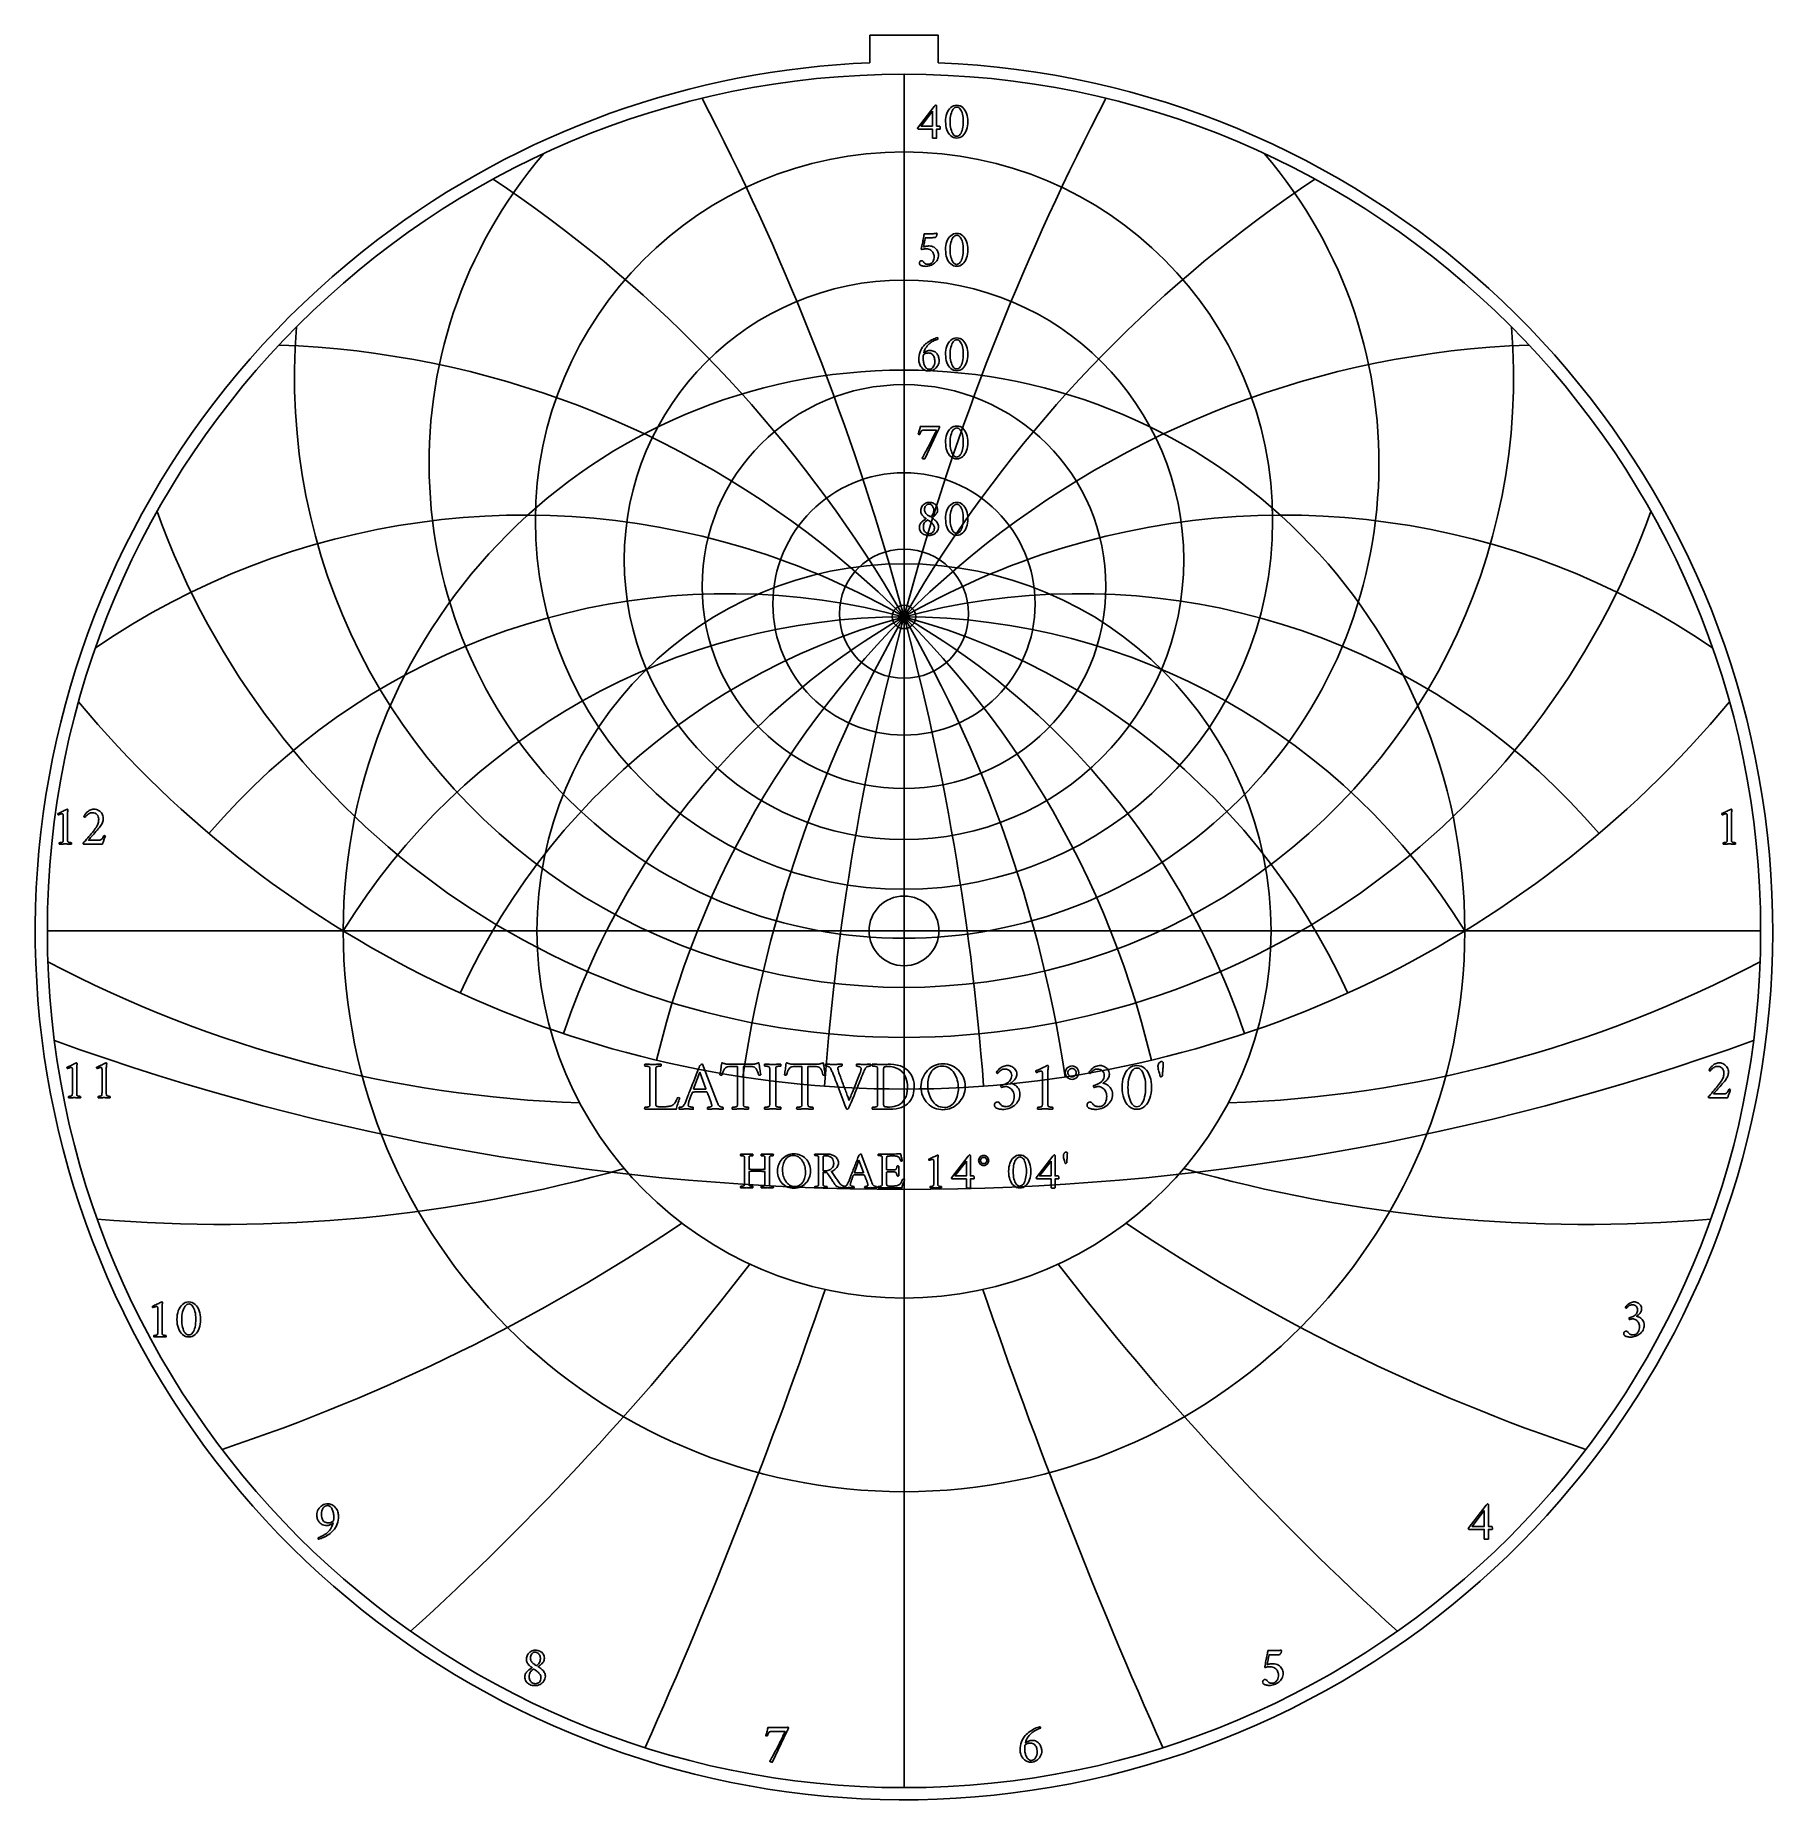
# Model space of a CAD drawing. Header units: millimetres. Extents: x -32.4 to 32.3, y -32.4 to 33.4.
import ezdxf

# ---------------------------------------------------------------- set-up
doc = ezdxf.new("R2010")
doc.units = ezdxf.units.MM
for name, color, linetype in [('CUT_INNER', 6, 'Continuous'), ('CUT_OUTER', 1, 'Continuous'), ('ENGRAVE', 7, 'Continuous'), ('ENGRAVE_FINE', 8, 'Continuous'), ('TEXT', 5, 'Continuous')]:
    doc.layers.add(name, color=color, linetype=linetype)

msp = doc.modelspace()

# ---------------------------------------------------------------- linework, layer by layer
at = {"layer": 'CUT_INNER'}
msp.add_circle((0, 0), 1.3, dxfattribs=at)
at = {"layer": 'CUT_OUTER'}
for points in [[(-1.2775, 33.35), (1.2775, 33.35), (1.2775, 32.3246)], [(-1.2775, 32.3246), (-1.2775, 33.35)]]:
    msp.add_lwpolyline(points, dxfattribs=at)
for centre, radius, start, end in [((-0.0002, -0.0001), 32.35, 127.265232, 87.736447), ((-0.0008, 0.0014), 32.3484, 92.26192, 127.26607)]:
    msp.add_arc(centre, radius, start, end, dxfattribs=at)
at = {"layer": 'ENGRAVE'}
for points in [[(0, -31.9), (0, 31.9)], [(-31.9, 0), (31.9, 0)], [(0, -31.9), (0, -13.6687)]]:
    msp.add_lwpolyline(points, dxfattribs=at)
for centre, radius in [((0, 0), 31.9), ((0, 15.2789), 13.7272), ((0, 13.8174), 10.4167), ((0, 0), 20.8814), ((0, 12.8225), 7.5193), ((0, 12.1765), 4.8844), ((0, 11.812), 2.4056), ((0, 0), 13.6687), ((0, 11.6941), 0.438)]:
    msp.add_circle(centre, radius, dxfattribs=at)
for centre, radius, start, end in [((0, 17.4126), 17.6859, 139.301941, 40.698059), ((0, 20.5945), 22.6971, 175.194534, 4.805466), ((0, 25.5755), 29.54, 199.690219, 340.309781), ((0, -12.7961), 24.4903, 31.5, 148.5), ((0, -12.7961), 24.4903, 31.5, 148.5), ((0, 34.0754), 39.9645, 219.725372, 320.274628), ((-10.5436, 39.3493), 45.7773, 242.220306, 268.080937), ((10.5436, 39.3493), 45.7773, 271.919063, 297.779694), ((-25.3829, 43.9645), 54.8927, 265.131954, 285.820459), ((25.3829, 43.9645), 54.8927, 254.179541, 274.868046), ((-47.7487, 47.7487), 70.6818, 288.436622, 303.953001), ((47.7487, 47.7487), 70.6818, 236.046999, 251.563378), ((-87.5711, 50.5592), 103.2519, 312.079616, 322.423868), ((87.5711, 50.5592), 103.2519, 217.576132, 227.920384), ((-195.1468, 52.2894), 203.107, 335.972989, 341.145115), ((195.1468, 52.2894), 203.107, 198.854885, 204.027011)]:
    msp.add_arc(centre, radius, start, end, dxfattribs=at)
at = {"layer": 'ENGRAVE_FINE'}
for centre, radius, start, end in [((-91.399, -12.7961), 94.6232, 4.252813, 27.571398), ((-91.399, -12.7961), 94.6232, 4.252813, 27.571398), ((91.399, -12.7961), 94.6232, 152.428602, 175.747187), ((91.399, -12.7961), 94.6232, 152.428602, 175.747187), ((-42.4184, -12.7961), 48.9806, 8.643197, 56.380877), ((-42.4184, -12.7961), 48.9806, 8.643197, 56.380877), ((42.4184, -12.7961), 48.9806, 123.619123, 171.356803), ((42.4184, -12.7961), 48.9806, 123.619123, 171.356803), ((-24.4903, -12.7961), 34.6345, 13.326219, 87.985755), ((-24.4903, -12.7961), 34.6345, 13.326219, 87.985755), ((24.4903, -12.7961), 34.6345, 92.014245, 166.673781), ((24.4903, -12.7961), 34.6345, 92.014245, 166.673781), ((-14.1395, -12.7961), 28.2789, 18.49657, 124.378295), ((-14.1395, -12.7961), 28.2789, 18.49657, 124.378295), ((14.1395, -12.7961), 28.2789, 55.621705, 161.50343), ((14.1395, -12.7961), 28.2789, 55.621705, 161.50343), ((-6.5622, -12.7961), 25.3542, 24.421997, 139.638438), ((-6.5622, -12.7961), 25.3542, 24.421997, 139.638438), ((6.5622, -12.7961), 25.3542, 40.361562, 155.578003), ((6.5622, -12.7961), 25.3542, 40.361562, 155.578003), ((0, 83.3998), 93.0263, 250.117285, 289.882715)]:
    msp.add_arc(centre, radius, start, end, dxfattribs=at)
at = {"layer": 'TEXT'}
for points in [[(1.1812, 30.75), (1.1884, 30.7493), (1.1945, 30.7471), (1.1996, 30.7435), (1.2035, 30.7384), (1.2065, 30.7325), (1.2086, 30.7267), (1.2099, 30.7209), (1.2103, 30.7151), (1.2103, 29.9671), (1.323, 29.9671), (1.3277, 29.9656), (1.3322, 29.9613), (1.3365, 29.954), (1.3405, 29.9438), (1.3439, 29.9317), (1.3463, 29.9185), (1.3478, 29.9045), (1.3483, 29.8894), (1.3479, 29.8794), (1.3468, 29.8709), (1.345, 29.8639), (1.3424, 29.8583), (1.2103, 29.8583), (1.2103, 29.5261), (1.2095, 29.5258), (1.2072, 29.5249), (1.2032, 29.5234), (1.1977, 29.5212), (1.1887, 29.5191), (1.1741, 29.5176), (1.1542, 29.5167), (1.1287, 29.5164), (1.099, 29.5174), (1.0777, 29.5203), (1.065, 29.5251), (1.0607, 29.5319), (1.0607, 29.8583), (0.5265, 29.8583), (0.5219, 29.8615), (0.518, 29.8654), (0.5146, 29.8698), (0.5119, 29.8748), (0.5098, 29.88), (0.5083, 29.8848), (0.5074, 29.8892), (0.5071, 29.8933), (1.1248, 30.7015), (1.1302, 30.7077), (1.1365, 30.7148), (1.1438, 30.7228), (1.152, 30.7316), (1.1604, 30.7397), (1.1681, 30.7454), (1.175, 30.7489), (1.1812, 30.75)], [(1.0607, 30.5227), (0.6353, 29.9671), (1.0607, 29.9671)], [(1.9622, 30.7442), (2.0266, 30.739), (2.0858, 30.7233), (2.1397, 30.6972), (2.1885, 30.6607), (2.2318, 30.6154), (2.2696, 30.5633), (2.3018, 30.5042), (2.3284, 30.4382), (2.3492, 30.3671), (2.3641, 30.2928), (2.373, 30.2151), (2.376, 30.1342), (2.3729, 30.0533), (2.3638, 29.9756), (2.3487, 29.9012), (2.3274, 29.8301), (2.3004, 29.7641), (2.2679, 29.7048), (2.23, 29.6524), (2.1866, 29.6067), (2.1379, 29.5698), (2.0843, 29.5433), (2.0257, 29.5275), (1.9622, 29.5222), (1.9002, 29.5275), (1.8427, 29.5433), (1.7895, 29.5698), (1.7407, 29.6067), (1.6968, 29.6524), (1.6584, 29.7048), (1.6254, 29.7641), (1.5979, 29.8301), (1.5762, 29.9012), (1.5608, 29.9756), (1.5515, 30.0533), (1.5484, 30.1342), (1.5514, 30.2151), (1.5605, 30.2928), (1.5757, 30.3671), (1.5969, 30.4382), (1.624, 30.5042), (1.6567, 30.5633), (1.6949, 30.6154), (1.7388, 30.6607), (1.7877, 30.6972), (1.8412, 30.7233), (1.8994, 30.739), (1.9622, 30.7442)], [(1.9719, 30.6743), (1.9335, 30.6697), (1.8978, 30.6561), (1.865, 30.6333), (1.8349, 30.6014), (1.8079, 30.5619), (1.7842, 30.5162), (1.7637, 30.4643), (1.7465, 30.4062), (1.7329, 30.3433), (1.7232, 30.277), (1.7174, 30.2073), (1.7154, 30.1342), (1.7174, 30.0619), (1.7232, 29.9926), (1.7329, 29.9264), (1.7465, 29.8632), (1.7635, 29.8046), (1.7832, 29.7522), (1.8057, 29.706), (1.831, 29.666), (1.8588, 29.6337), (1.8886, 29.6106), (1.9205, 29.5968), (1.9544, 29.5922), (1.9953, 29.5969), (2.0326, 29.6111), (2.0662, 29.6348), (2.0962, 29.6679), (2.1226, 29.709), (2.1455, 29.7563), (2.1649, 29.81), (2.1807, 29.87), (2.1931, 29.9344), (2.2019, 30.0016), (2.2071, 30.0714), (2.2089, 30.1439), (2.207, 30.2168), (2.2014, 30.286), (2.192, 30.3513), (2.1788, 30.413), (2.1623, 30.4697), (2.1428, 30.5203), (2.1205, 30.5649), (2.0952, 30.6034), (2.0675, 30.6344), (2.0377, 30.6565), (2.0058, 30.6698), (1.9719, 30.6743)], [(0.9286, 25.5059), (0.9828, 25.5028), (1.0328, 25.4933), (1.0785, 25.4775), (1.12, 25.4554), (1.1571, 25.4285), (1.1897, 25.3983), (1.2178, 25.3649), (1.2414, 25.3281), (1.2601, 25.2895), (1.2735, 25.2502), (1.2815, 25.2103), (1.2842, 25.1698), (1.2815, 25.1224), (1.2737, 25.0773), (1.2607, 25.0345), (1.2424, 24.994), (1.2198, 24.9561), (1.1938, 24.9211), (1.1644, 24.8891), (1.1316, 24.8599), (1.0961, 24.8339), (1.0586, 24.8111), (1.0189, 24.7916), (0.9772, 24.7754), (0.9342, 24.7627), (0.8907, 24.7536), (0.8468, 24.7481), (0.8024, 24.7463), (0.7827, 24.747), (0.7608, 24.749), (0.7366, 24.7523), (0.7101, 24.757), (0.6831, 24.7631), (0.6574, 24.7708), (0.633, 24.7801), (0.61, 24.791), (0.6056, 24.7949), (0.6003, 24.8007), (0.594, 24.8085), (0.5867, 24.8182), (0.5799, 24.829), (0.5751, 24.84), (0.5721, 24.8513), (0.5712, 24.8629), (0.5727, 24.8823), (0.5772, 24.8998), (0.5848, 24.9153), (0.5955, 24.9289), (0.608, 24.94), (0.6214, 24.9479), (0.6357, 24.9526), (0.6508, 24.9542), (0.6692, 24.9523), (0.6855, 24.9466), (0.6998, 24.9372), (0.712, 24.9241), (0.7232, 24.9094), (0.7346, 24.8956), (0.7461, 24.8827), (0.7577, 24.8706), (0.7719, 24.8581), (0.7875, 24.8476), (0.8045, 24.8391), (0.8228, 24.8327), (0.8416, 24.8281), (0.8604, 24.8247), (0.879, 24.8227), (0.8975, 24.8221), (0.9229, 24.8238), (0.9483, 24.8291), (0.9739, 24.8379), (0.9995, 24.8502), (1.0242, 24.8666), (1.0469, 24.8876), (1.0675, 24.9133), (1.086, 24.9435), (1.1013, 24.9788), (1.1122, 25.0195), (1.1188, 25.0657), (1.121, 25.1174), (1.1191, 25.1478), (1.1134, 25.1788), (1.104, 25.2104), (1.0908, 25.2427), (1.0735, 25.274), (1.0518, 25.3029), (1.0255, 25.3294), (0.9947, 25.3534), (0.9589, 25.3734), (0.9175, 25.3876), (0.8705, 25.3962), (0.8179, 25.3991), (0.801, 25.3985), (0.7815, 25.3969), (0.7592, 25.3941), (0.7344, 25.3903), (0.71, 25.3858), (0.6892, 25.3808), (0.6721, 25.3756), (0.6586, 25.3699), (0.6557, 25.3705), (0.653, 25.3721), (0.6504, 25.3748), (0.6479, 25.3787), (0.6458, 25.3831), (0.6443, 25.3876), (0.6434, 25.3923), (0.643, 25.3971), (0.6537, 25.4505), (0.6644, 25.504), (0.6751, 25.5574), (0.6858, 25.6108), (0.6963, 25.6633), (0.7064, 25.714), (0.7162, 25.7629), (0.7256, 25.8099), (0.7343, 25.854), (0.7419, 25.8937), (0.7484, 25.9292), (0.7538, 25.9605), (1.0335, 25.9605), (1.0531, 25.9608), (1.0729, 25.9615), (1.0929, 25.9627), (1.1132, 25.9644), (1.1327, 25.9664), (1.1506, 25.9685), (1.1667, 25.9708), (1.1812, 25.9731), (1.1931, 25.9753), (1.2016, 25.9768), (1.2067, 25.9777), (1.2084, 25.978), (1.2131, 25.9752), (1.2174, 25.9727), (1.2213, 25.9703), (1.2249, 25.9683), (1.2279, 25.9661), (1.23, 25.9634), (1.2313, 25.9603), (1.2317, 25.9566), (1.2313, 25.9526), (1.23, 25.9462), (1.2279, 25.9375), (1.2249, 25.9265), (1.2211, 25.9141), (1.2166, 25.901), (1.2114, 25.8874), (1.2055, 25.8731), (1.1989, 25.859), (1.1916, 25.8459), (1.1838, 25.8337), (1.1754, 25.8226), (1.155, 25.8206), (1.1326, 25.8187), (1.1083, 25.8167), (1.0821, 25.8148), (1.0537, 25.8131), (1.0229, 25.8119), (0.9896, 25.8112), (0.9539, 25.8109), (0.7946, 25.8109), (0.7859, 25.768), (0.7773, 25.7247), (0.7689, 25.6811), (0.7606, 25.637), (0.7523, 25.5934), (0.7438, 25.5508), (0.7353, 25.5094), (0.7266, 25.469), (0.7475, 25.4765), (0.7715, 25.4833), (0.7985, 25.4896), (0.8286, 25.4952), (0.8585, 25.4999), (0.8852, 25.5032), (0.9085, 25.5052), (0.9286, 25.5059)], [(1.9622, 25.9722), (2.0266, 25.9669), (2.0858, 25.9513), (2.1397, 25.9252), (2.1885, 25.8886), (2.2318, 25.8434), (2.2696, 25.7912), (2.3018, 25.7322), (2.3284, 25.6662), (2.3492, 25.5951), (2.3641, 25.5207), (2.373, 25.4431), (2.376, 25.3621), (2.3729, 25.2812), (2.3638, 25.2036), (2.3487, 25.1292), (2.3274, 25.0581), (2.3004, 24.9921), (2.2679, 24.9328), (2.23, 24.8803), (2.1866, 24.8347), (2.1379, 24.7977), (2.0843, 24.7713), (2.0257, 24.7555), (1.9622, 24.7502), (1.9002, 24.7555), (1.8427, 24.7713), (1.7895, 24.7977), (1.7407, 24.8347), (1.6968, 24.8803), (1.6584, 24.9328), (1.6254, 24.9921), (1.5979, 25.0581), (1.5762, 25.1292), (1.5608, 25.2036), (1.5515, 25.2812), (1.5484, 25.3621), (1.5514, 25.4431), (1.5605, 25.5207), (1.5757, 25.5951), (1.5969, 25.6662), (1.624, 25.7322), (1.6567, 25.7912), (1.6949, 25.8434), (1.7388, 25.8886), (1.7877, 25.9252), (1.8412, 25.9513), (1.8994, 25.9669), (1.9622, 25.9722)], [(1.9719, 25.9022), (1.9335, 25.8977), (1.8978, 25.884), (1.865, 25.8612), (1.8349, 25.8294), (1.8079, 25.7899), (1.7842, 25.7441), (1.7637, 25.6922), (1.7465, 25.6341), (1.7329, 25.5712), (1.7232, 25.5049), (1.7174, 25.4352), (1.7154, 25.3621), (1.7174, 25.2898), (1.7232, 25.2206), (1.7329, 25.1543), (1.7465, 25.0911), (1.7635, 25.0325), (1.7832, 24.9802), (1.8057, 24.934), (1.831, 24.8939), (1.8588, 24.8616), (1.8886, 24.8386), (1.9205, 24.8247), (1.9544, 24.8201), (1.9953, 24.8249), (2.0326, 24.8391), (2.0662, 24.8627), (2.0962, 24.8959), (2.1226, 24.9369), (2.1455, 24.9843), (2.1649, 25.038), (2.1807, 25.0979), (2.1931, 25.1624), (2.2019, 25.2296), (2.2071, 25.2994), (2.2089, 25.3719), (2.207, 25.4448), (2.2014, 25.5139), (2.192, 25.5793), (2.1788, 25.6409), (2.1623, 25.6976), (2.1428, 25.7483), (2.1205, 25.7928), (2.0952, 25.8313), (2.0675, 25.8623), (2.0377, 25.8845), (2.0058, 25.8978), (1.9719, 25.9022)], [(0.9597, 21.6136), (1.0073, 21.6113), (1.0508, 21.6044), (1.0903, 21.5928), (1.1258, 21.5767), (1.1576, 21.557), (1.186, 21.5347), (1.2111, 21.5099), (1.2327, 21.4825), (1.2512, 21.4535), (1.2669, 21.4237), (1.2798, 21.3932), (1.29, 21.362), (1.2976, 21.3312), (1.3031, 21.302), (1.3064, 21.2744), (1.3075, 21.2484), (1.3042, 21.1968), (1.2946, 21.1471), (1.2785, 21.0992), (1.256, 21.0531), (1.2281, 21.0101), (1.1958, 20.9715), (1.1591, 20.9373), (1.118, 20.9074), (1.0734, 20.8832), (1.026, 20.8659), (0.9758, 20.8555), (0.9228, 20.8521), (0.8811, 20.8544), (0.8415, 20.8615), (0.8039, 20.8734), (0.7684, 20.8899), (0.7351, 20.9104), (0.7045, 20.9339), (0.6764, 20.9604), (0.6508, 20.99), (0.6279, 21.022), (0.6078, 21.0558), (0.5905, 21.0914), (0.576, 21.1289), (0.5645, 21.1672), (0.5564, 21.2054), (0.5514, 21.2435), (0.5498, 21.2814), (0.5527, 21.3533), (0.5615, 21.4232), (0.576, 21.4912), (0.5964, 21.5573), (0.6224, 21.6203), (0.6537, 21.6792), (0.6904, 21.7339), (0.7324, 21.7846), (0.7677, 21.8208), (0.8055, 21.8555), (0.8459, 21.8888), (0.8888, 21.9206), (0.9332, 21.9506), (0.9782, 21.9784), (1.0236, 22.004), (1.0695, 22.0274), (1.1148, 22.0482), (1.1586, 22.0658), (1.2008, 22.0802), (1.2414, 22.0915), (1.2476, 22.0901), (1.2526, 22.0859), (1.2563, 22.079), (1.2589, 22.0692), (1.2606, 22.0588), (1.2618, 22.05), (1.2625, 22.0428), (1.2628, 22.0371), (1.2316, 22.0264), (1.1984, 22.0138), (1.1632, 21.9992), (1.1258, 21.9827), (1.0874, 21.9638), (1.0488, 21.9419), (1.0102, 21.9172), (0.9714, 21.8895), (0.9335, 21.8585), (0.8975, 21.8237), (0.8635, 21.7851), (0.8315, 21.7428), (0.8022, 21.6962), (0.7766, 21.6449), (0.7546, 21.5889), (0.7363, 21.5281), (0.7623, 21.5474), (0.7897, 21.5643), (0.8186, 21.5789), (0.849, 21.5913), (0.8792, 21.601), (0.9077, 21.608), (0.9346, 21.6122), (0.9597, 21.6136)], [(1.9622, 22.0799), (2.0266, 22.0746), (2.0858, 22.059), (2.1397, 22.0329), (2.1885, 21.9963), (2.2318, 21.9511), (2.2696, 21.8989), (2.3018, 21.8399), (2.3284, 21.7739), (2.3492, 21.7028), (2.3641, 21.6284), (2.373, 21.5508), (2.376, 21.4698), (2.3729, 21.3889), (2.3638, 21.3113), (2.3487, 21.2369), (2.3274, 21.1658), (2.3004, 21.0998), (2.2679, 21.0405), (2.23, 20.988), (2.1866, 20.9424), (2.1379, 20.9054), (2.0843, 20.879), (2.0257, 20.8632), (1.9622, 20.8579), (1.9002, 20.8632), (1.8427, 20.879), (1.7895, 20.9054), (1.7407, 20.9424), (1.6968, 20.988), (1.6584, 21.0405), (1.6254, 21.0998), (1.5979, 21.1658), (1.5762, 21.2369), (1.5608, 21.3113), (1.5515, 21.3889), (1.5484, 21.4698), (1.5514, 21.5508), (1.5605, 21.6284), (1.5757, 21.7028), (1.5969, 21.7739), (1.624, 21.8399), (1.6567, 21.8989), (1.6949, 21.9511), (1.7388, 21.9963), (1.7877, 22.0329), (1.8412, 22.059), (1.8994, 22.0746), (1.9622, 22.0799)], [(1.9719, 22.0099), (1.9335, 22.0054), (1.8978, 21.9917), (1.865, 21.9689), (1.8349, 21.9371), (1.8079, 21.8976), (1.7842, 21.8518), (1.7637, 21.7999), (1.7465, 21.7418), (1.7329, 21.6789), (1.7232, 21.6126), (1.7174, 21.5429), (1.7154, 21.4698), (1.7174, 21.3975), (1.7232, 21.3283), (1.7329, 21.262), (1.7465, 21.1988), (1.7635, 21.1402), (1.7832, 21.0879), (1.8057, 21.0417), (1.831, 21.0016), (1.8588, 20.9693), (1.8886, 20.9463), (1.9205, 20.9324), (1.9544, 20.9278), (1.9953, 20.9326), (2.0326, 20.9468), (2.0662, 20.9704), (2.0962, 21.0036), (2.1226, 21.0446), (2.1455, 21.092), (2.1649, 21.1457), (2.1807, 21.2056), (2.1931, 21.2701), (2.2019, 21.3373), (2.2071, 21.4071), (2.2089, 21.4796), (2.207, 21.5525), (2.2014, 21.6216), (2.192, 21.687), (2.1788, 21.7486), (2.1623, 21.8053), (2.1428, 21.856), (2.1205, 21.9005), (2.0952, 21.939), (2.0675, 21.97), (2.0377, 21.9922), (2.0058, 22.0055), (1.9719, 22.0099)], [(0.7208, 21.4446), (0.7189, 21.4289), (0.7174, 21.413), (0.716, 21.3969), (0.7149, 21.3805), (0.7141, 21.364), (0.7135, 21.3475), (0.7131, 21.3309), (0.713, 21.3144), (0.7138, 21.282), (0.7164, 21.2489), (0.7206, 21.215), (0.7266, 21.1804), (0.7343, 21.146), (0.7438, 21.1129), (0.7552, 21.0809), (0.7684, 21.0502), (0.7833, 21.0215), (0.8002, 20.9956), (0.8188, 20.9724), (0.8393, 20.9521), (0.8615, 20.9355), (0.8854, 20.9237), (0.911, 20.9166), (0.9383, 20.9142), (0.9819, 20.9196), (1.0214, 20.9356), (1.0567, 20.9623), (1.0879, 20.9997), (1.1134, 21.0451), (1.1316, 21.0959), (1.1426, 21.152), (1.1462, 21.2134), (1.1447, 21.2535), (1.1401, 21.2921), (1.1326, 21.3292), (1.1219, 21.3649), (1.108, 21.3982), (1.0906, 21.4281), (1.0697, 21.4545), (1.0452, 21.4776), (1.0169, 21.4963), (0.9845, 21.5097), (0.9479, 21.5177), (0.9073, 21.5204), (0.8863, 21.5196), (0.8643, 21.5172), (0.8411, 21.5133), (0.8169, 21.5077), (0.7923, 21.499), (0.7681, 21.4856), (0.7443, 21.4675), (0.7208, 21.4446)], [(1.1851, 18.7834), (1.2039, 18.7836), (1.2234, 18.7841), (1.2437, 18.785), (1.2647, 18.7863), (1.2839, 18.7876), (1.2987, 18.7885), (1.3092, 18.789), (1.3152, 18.7892), (1.3203, 18.7881), (1.324, 18.7848), (1.3262, 18.7794), (1.3269, 18.7717), (1.3258, 18.7611), (1.3225, 18.7487), (1.3171, 18.7344), (1.3094, 18.7183), (1.3005, 18.701), (1.2914, 18.6831), (1.2821, 18.6646), (1.2725, 18.6455), (0.7732, 17.5789), (0.7698, 17.5763), (0.7654, 17.5745), (0.7601, 17.5734), (0.7538, 17.5731), (0.7425, 17.5737), (0.73, 17.5757), (0.7163, 17.5791), (0.7013, 17.5837), (0.6877, 17.5893), (0.678, 17.5952), (0.6722, 17.6014), (0.6702, 17.608), (0.6951, 17.6469), (0.7212, 17.6896), (0.7486, 17.7362), (0.7771, 17.7868), (0.8064, 17.8399), (0.8361, 17.8946), (0.8662, 17.9507), (0.8966, 18.0082), (0.9268, 18.0663), (0.9563, 18.1238), (0.9851, 18.1809), (1.0131, 18.2375), (1.0401, 18.2925), (1.0656, 18.3451), (1.0896, 18.395), (1.1122, 18.4424), (1.133, 18.4863), (1.1516, 18.5255), (1.168, 18.5601), (1.1822, 18.5901), (1.1936, 18.6143), (1.2018, 18.6316), (1.2067, 18.642), (1.2084, 18.6455), (0.7266, 18.6455), (0.7001, 18.6433), (0.677, 18.6367), (0.6574, 18.6258), (0.6411, 18.6105), (0.627, 18.5904), (0.6139, 18.5653), (0.6018, 18.5351), (0.5906, 18.4997), (0.5884, 18.4946), (0.5838, 18.491), (0.5768, 18.4888), (0.5673, 18.4881), (0.5639, 18.4883), (0.5598, 18.4891), (0.5547, 18.4903), (0.5488, 18.492), (0.5429, 18.4939), (0.5379, 18.4959), (0.5337, 18.4978), (0.5304, 18.4997), (0.5428, 18.5388), (0.5549, 18.5782), (0.5666, 18.6179), (0.578, 18.6581), (0.5883, 18.6961), (0.5972, 18.7297), (0.6044, 18.7588), (0.61, 18.7834)], [(1.9622, 18.7989), (2.0266, 18.7937), (2.0858, 18.778), (2.1397, 18.7519), (2.1885, 18.7154), (2.2318, 18.6702), (2.2696, 18.618), (2.3018, 18.5589), (2.3284, 18.4929), (2.3492, 18.4219), (2.3641, 18.3475), (2.373, 18.2698), (2.376, 18.1889), (2.3729, 18.108), (2.3638, 18.0303), (2.3487, 17.956), (2.3274, 17.8849), (2.3004, 17.8188), (2.2679, 17.7596), (2.23, 17.7071), (2.1866, 17.6615), (2.1379, 17.6245), (2.0843, 17.5981), (2.0257, 17.5822), (1.9622, 17.5769), (1.9002, 17.5822), (1.8427, 17.5981), (1.7895, 17.6245), (1.7407, 17.6615), (1.6968, 17.7071), (1.6584, 17.7596), (1.6254, 17.8188), (1.5979, 17.8849), (1.5762, 17.956), (1.5608, 18.0303), (1.5515, 18.108), (1.5484, 18.1889), (1.5514, 18.2698), (1.5605, 18.3475), (1.5757, 18.4219), (1.5969, 18.4929), (1.624, 18.5589), (1.6567, 18.618), (1.6949, 18.6702), (1.7388, 18.7154), (1.7877, 18.7519), (1.8412, 18.778), (1.8994, 18.7937), (1.9622, 18.7989)], [(1.9719, 18.729), (1.9335, 18.7244), (1.8978, 18.7108), (1.865, 18.688), (1.8349, 18.6561), (1.8079, 18.6166), (1.7842, 18.5709), (1.7637, 18.519), (1.7465, 18.4609), (1.7329, 18.398), (1.7232, 18.3317), (1.7174, 18.262), (1.7154, 18.1889), (1.7174, 18.1166), (1.7232, 18.0473), (1.7329, 17.9811), (1.7465, 17.9179), (1.7635, 17.8593), (1.7832, 17.8069), (1.8057, 17.7607), (1.831, 17.7207), (1.8588, 17.6884), (1.8886, 17.6653), (1.9205, 17.6515), (1.9544, 17.6469), (1.9953, 17.6516), (2.0326, 17.6658), (2.0662, 17.6895), (2.0962, 17.7226), (2.1226, 17.7637), (2.1455, 17.811), (2.1649, 17.8647), (2.1807, 17.9247), (2.1931, 17.9892), (2.2019, 18.0563), (2.2071, 18.1261), (2.2089, 18.1986), (2.207, 18.2715), (2.2014, 18.3407), (2.192, 18.4061), (2.1788, 18.4677), (2.1623, 18.5244), (2.1428, 18.575), (2.1205, 18.6196), (2.0952, 18.6581), (2.0675, 18.6891), (2.0377, 18.7113), (2.0058, 18.7246), (1.9719, 18.729)], [(0.9383, 15.9596), (0.9802, 15.9576), (1.0202, 15.9514), (1.0584, 15.9411), (1.0947, 15.9266), (1.1284, 15.9083), (1.1586, 15.8863), (1.1853, 15.8607), (1.2084, 15.8314), (1.2271, 15.7986), (1.2404, 15.7624), (1.2485, 15.7229), (1.2511, 15.6799), (1.2489, 15.6442), (1.2424, 15.6109), (1.2315, 15.5801), (1.2162, 15.5517), (1.1978, 15.5254), (1.1775, 15.5011), (1.1555, 15.4788), (1.1316, 15.4584), (1.1072, 15.4397), (1.0833, 15.4225), (1.0601, 15.4067), (1.0374, 15.3924), (1.0323, 15.3902), (1.0306, 15.3875), (1.0323, 15.3843), (1.0374, 15.3807), (1.0665, 15.3639), (1.0955, 15.3448), (1.1243, 15.3231), (1.153, 15.2991), (1.1805, 15.2731), (1.2055, 15.2457), (1.2281, 15.2168), (1.2482, 15.1864), (1.2648, 15.155), (1.2766, 15.1228), (1.2837, 15.0899), (1.2861, 15.0563), (1.2829, 15.0099), (1.2735, 14.9659), (1.2577, 14.9244), (1.2356, 14.8853), (1.2083, 14.8494), (1.1771, 14.8175), (1.1418, 14.7897), (1.1025, 14.7658), (1.0604, 14.7467), (1.0168, 14.733), (0.9716, 14.7248), (0.9247, 14.7221), (0.8747, 14.7245), (0.8274, 14.7318), (0.7829, 14.744), (0.7412, 14.761), (0.7031, 14.7823), (0.6695, 14.8076), (0.6404, 14.8367), (0.6158, 14.8698), (0.5963, 14.9061), (0.5823, 14.945), (0.574, 14.9867), (0.5712, 15.031), (0.5729, 15.0614), (0.578, 15.0903), (0.5865, 15.1177), (0.5984, 15.1437), (0.6128, 15.1682), (0.629, 15.1913), (0.6468, 15.2129), (0.6664, 15.233), (0.6868, 15.2517), (0.7074, 15.269), (0.7281, 15.2848), (0.7489, 15.2991), (0.7689, 15.3121), (0.7871, 15.3239), (0.8034, 15.3344), (0.8179, 15.3438), (0.8208, 15.3466), (0.8218, 15.3491), (0.8208, 15.3514), (0.8179, 15.3535), (0.798, 15.3664), (0.7773, 15.3819), (0.7558, 15.3999), (0.7334, 15.4205), (0.7114, 15.4433), (0.6911, 15.4679), (0.6726, 15.4943), (0.6557, 15.5225), (0.6417, 15.5524), (0.6316, 15.5837), (0.6256, 15.6165), (0.6236, 15.6507), (0.6264, 15.6908), (0.6345, 15.7294), (0.6482, 15.7666), (0.6673, 15.8023), (0.6909, 15.8356), (0.7181, 15.8657), (0.7487, 15.8924), (0.7829, 15.9159), (0.8196, 15.935), (0.8577, 15.9487), (0.8973, 15.9569), (0.9383, 15.9596)], [(0.9286, 15.8936), (0.8959, 15.8897), (0.8657, 15.878), (0.8381, 15.8586), (0.813, 15.8314), (0.7922, 15.7989), (0.7773, 15.7634), (0.7684, 15.725), (0.7654, 15.6838), (0.7676, 15.6492), (0.7739, 15.6175), (0.7846, 15.5885), (0.7994, 15.5623), (0.8172, 15.5387), (0.8366, 15.5174), (0.8575, 15.4984), (0.8801, 15.4817), (0.9026, 15.4668), (0.9238, 15.4531), (0.9434, 15.4406), (0.9617, 15.4293), (0.9638, 15.4284), (0.9665, 15.4278), (0.9697, 15.4274), (0.9733, 15.4273), (0.9742, 15.4273), (0.9748, 15.4273), (0.9751, 15.4273), (0.9753, 15.4273), (0.978, 15.4274), (0.9806, 15.4278), (0.9829, 15.4284), (0.985, 15.4293), (1.0127, 15.4499), (1.0374, 15.473), (1.0593, 15.4985), (1.0782, 15.5264), (1.0935, 15.5568), (1.1044, 15.5895), (1.111, 15.6248), (1.1132, 15.6624), (1.1118, 15.6903), (1.1076, 15.7178), (1.1006, 15.7447), (1.0908, 15.7712), (1.0785, 15.7963), (1.0639, 15.8193), (1.047, 15.84), (1.0277, 15.8586), (1.0062, 15.8739), (0.9825, 15.8848), (0.9567, 15.8914), (0.9286, 15.8936)], [(1.9622, 15.9557), (2.0266, 15.9505), (2.0858, 15.9349), (2.1397, 15.9088), (2.1885, 15.8722), (2.2318, 15.827), (2.2696, 15.7748), (2.3018, 15.7158), (2.3284, 15.6498), (2.3492, 15.5787), (2.3641, 15.5043), (2.373, 15.4267), (2.376, 15.3457), (2.3729, 15.2648), (2.3638, 15.1871), (2.3487, 15.1128), (2.3274, 15.0417), (2.3004, 14.9756), (2.2679, 14.9164), (2.23, 14.8639), (2.1866, 14.8183), (2.1379, 14.7813), (2.0843, 14.7549), (2.0257, 14.739), (1.9622, 14.7338), (1.9002, 14.739), (1.8427, 14.7549), (1.7895, 14.7813), (1.7407, 14.8183), (1.6968, 14.8639), (1.6584, 14.9164), (1.6254, 14.9756), (1.5979, 15.0417), (1.5762, 15.1128), (1.5608, 15.1871), (1.5515, 15.2648), (1.5484, 15.3457), (1.5514, 15.4267), (1.5605, 15.5043), (1.5757, 15.5787), (1.5969, 15.6498), (1.624, 15.7158), (1.6567, 15.7748), (1.6949, 15.827), (1.7388, 15.8722), (1.7877, 15.9088), (1.8412, 15.9349), (1.8994, 15.9505), (1.9622, 15.9557)], [(1.9719, 15.8858), (1.9335, 15.8813), (1.8978, 15.8676), (1.865, 15.8448), (1.8349, 15.813), (1.8079, 15.7734), (1.7842, 15.7277), (1.7637, 15.6758), (1.7465, 15.6177), (1.7329, 15.5548), (1.7232, 15.4885), (1.7174, 15.4188), (1.7154, 15.3457), (1.7174, 15.2734), (1.7232, 15.2041), (1.7329, 15.1379), (1.7465, 15.0747), (1.7635, 15.0161), (1.7832, 14.9637), (1.8057, 14.9175), (1.831, 14.8775), (1.8588, 14.8452), (1.8886, 14.8222), (1.9205, 14.8083), (1.9544, 14.8037), (1.9953, 14.8084), (2.0326, 14.8226), (2.0662, 14.8463), (2.0962, 14.8795), (2.1226, 14.9205), (2.1455, 14.9679), (2.1649, 15.0215), (2.1807, 15.0815), (2.1931, 15.146), (2.2019, 15.2131), (2.2071, 15.283), (2.2089, 15.3554), (2.207, 15.4284), (2.2014, 15.4975), (2.192, 15.5629), (2.1788, 15.6245), (2.1623, 15.6812), (2.1428, 15.7318), (2.1205, 15.7764), (2.0952, 15.8149), (2.0675, 15.8459), (2.0377, 15.8681), (2.0058, 15.8814), (1.9719, 15.8858)], [(0.9286, 14.7901), (0.9729, 14.7937), (1.0124, 14.8047), (1.0472, 14.8229), (1.0773, 14.8484), (1.1015, 14.8798), (1.1188, 14.9159), (1.1292, 14.9566), (1.1326, 15.0019), (1.1306, 15.0306), (1.1244, 15.0584), (1.114, 15.0855), (1.0996, 15.1116), (1.0824, 15.1366), (1.0637, 15.1602), (1.0435, 15.1823), (1.0219, 15.2029), (0.9999, 15.2219), (0.9787, 15.2391), (0.9581, 15.2545), (0.9383, 15.268), (0.9207, 15.2794), (0.9068, 15.2884), (0.8965, 15.295), (0.8898, 15.2991), (0.8861, 15.3008), (0.883, 15.302), (0.8803, 15.3027), (0.8781, 15.303), (0.8754, 15.3029), (0.8733, 15.3025), (0.8716, 15.3019), (0.8703, 15.301), (0.8341, 15.2759), (0.8031, 15.2491), (0.7773, 15.2205), (0.7567, 15.1903), (0.741, 15.1574), (0.7297, 15.1209), (0.723, 15.0807), (0.7208, 15.0368), (0.7227, 14.9994), (0.7285, 14.9647), (0.7382, 14.9328), (0.7518, 14.9038), (0.7684, 14.8777), (0.7871, 14.8549), (0.8078, 14.8355), (0.8305, 14.8192), (0.8545, 14.8065), (0.8788, 14.7974), (0.9036, 14.7919), (0.9286, 14.7901)], [(-31.3091, 3.4685), (-31.3091, 4.2871), (-31.3096, 4.3072), (-31.3114, 4.3239), (-31.3143, 4.3372), (-31.3184, 4.3472), (-31.3239, 4.3544), (-31.3311, 4.3596), (-31.3399, 4.3627), (-31.3505, 4.3638), (-31.3634, 4.3628), (-31.3795, 4.3599), (-31.3987, 4.355), (-31.421, 4.3482), (-31.4434, 4.3408), (-31.4629, 4.334), (-31.4796, 4.3278), (-31.4935, 4.3223), (-31.5016, 4.33), (-31.5075, 4.3384), (-31.511, 4.3476), (-31.5121, 4.3575), (-31.5121, 4.3577), (-31.5121, 4.3581), (-31.5121, 4.3587), (-31.5121, 4.3596), (-31.5119, 4.3634), (-31.5111, 4.3663), (-31.5098, 4.3685), (-31.508, 4.37), (-31.4667, 4.3887), (-31.4259, 4.4075), (-31.3854, 4.4265), (-31.3453, 4.4456), (-31.3071, 4.4639), (-31.2723, 4.4806), (-31.2408, 4.4955), (-31.2127, 4.5088), (-31.1894, 4.5197), (-31.1725, 4.5275), (-31.162, 4.5321), (-31.1578, 4.5337), (-31.1536, 4.5337), (-31.1488, 4.5329), (-31.1448, 4.5306), (-31.1416, 4.5267), (-31.1391, 4.5212), (-31.1372, 4.5153), (-31.1355, 4.5098), (-31.1341, 4.5049), (-31.1329, 4.5005), (-31.1334, 4.4974), (-31.135, 4.4878), (-31.1376, 4.472), (-31.1412, 4.4498), (-31.1448, 4.4217), (-31.1474, 4.3884), (-31.149, 4.3497), (-31.1495, 4.3057), (-31.1495, 3.4685), (-31.1494, 3.4461), (-31.1492, 3.4245), (-31.1489, 3.4037), (-31.1485, 3.3836), (-31.1475, 3.3648), (-31.1456, 3.3478), (-31.1428, 3.3327), (-31.1391, 3.3193), (-31.1356, 3.3143), (-31.1293, 3.3095), (-31.1201, 3.305), (-31.108, 3.3007), (-31.0944, 3.2969), (-31.0803, 3.2937), (-31.0659, 3.2912), (-31.0511, 3.2893), (-31.0371, 3.2879), (-31.0254, 3.287), (-31.0159, 3.2864), (-31.0086, 3.2862), (-31.0058, 3.2813), (-31.0037, 3.2748), (-31.0022, 3.2668), (-31.0013, 3.2572), (-31.0014, 3.2476), (-31.0026, 3.2396), (-31.005, 3.2331), (-31.0086, 3.2282), (-31.039, 3.2302), (-31.0682, 3.232), (-31.096, 3.2338), (-31.1225, 3.2354), (-31.149, 3.2368), (-31.1764, 3.2377), (-31.2049, 3.2383), (-31.2344, 3.2385), (-31.2628, 3.2383), (-31.2899, 3.2377), (-31.3157, 3.2368), (-31.3401, 3.2354), (-31.3649, 3.2338), (-31.3914, 3.232), (-31.4198, 3.2302), (-31.45, 3.2282), (-31.4535, 3.2331), (-31.4559, 3.2396), (-31.4572, 3.2476), (-31.4572, 3.2572), (-31.4564, 3.2668), (-31.4549, 3.2748), (-31.4527, 3.2813), (-31.45, 3.2862), (-31.4426, 3.2864), (-31.4331, 3.287), (-31.4214, 3.2879), (-31.4075, 3.2893), (-31.3927, 3.2912), (-31.3782, 3.2937), (-31.3642, 3.2969), (-31.3505, 3.3007), (-31.3386, 3.305), (-31.3298, 3.3095), (-31.3241, 3.3143), (-31.3215, 3.3193), (-31.3177, 3.3327), (-31.3147, 3.3478), (-31.3125, 3.3648), (-31.3111, 3.3836), (-31.3102, 3.4037), (-31.3096, 3.4245), (-31.3092, 3.4461), (-31.3091, 3.4685)], [(-29.7383, 3.5369), (-29.7488, 3.5112), (-29.7595, 3.4838), (-29.7705, 3.4547), (-29.7818, 3.424), (-29.7929, 3.393), (-29.8036, 3.3631), (-29.8137, 3.3344), (-29.8232, 3.3069), (-29.8318, 3.2822), (-29.8388, 3.2618), (-29.8442, 3.2459), (-29.8481, 3.2344), (-30.5485, 3.2344), (-30.5517, 3.2368), (-30.555, 3.2398), (-30.5584, 3.2435), (-30.562, 3.2478), (-30.5652, 3.2523), (-30.5674, 3.2564), (-30.5688, 3.2601), (-30.5693, 3.2634), (-30.5265, 3.3116), (-30.4833, 3.3608), (-30.4395, 3.411), (-30.3952, 3.4623), (-30.3511, 3.514), (-30.3082, 3.5654), (-30.2662, 3.6166), (-30.2253, 3.6675), (-30.1863, 3.7172), (-30.1501, 3.7649), (-30.1169, 3.8105), (-30.0864, 3.854), (-30.0581, 3.8981), (-30.0354, 3.9395), (-30.0182, 3.9779), (-30.0066, 4.0135), (-29.9989, 4.0481), (-29.9934, 4.0835), (-29.9901, 4.1196), (-29.989, 4.1565), (-29.993, 4.2063), (-30.0048, 4.2519), (-30.0246, 4.2933), (-30.0522, 4.3306), (-30.086, 4.3614), (-30.124, 4.3834), (-30.1663, 4.3967), (-30.2128, 4.4011), (-30.2519, 4.3989), (-30.2885, 4.3922), (-30.3224, 4.3812), (-30.3537, 4.3658), (-30.3824, 4.3478), (-30.4081, 4.329), (-30.4311, 4.3095), (-30.4511, 4.2892), (-30.4682, 4.2697), (-30.4822, 4.2529), (-30.4931, 4.2386), (-30.5009, 4.227), (-30.5072, 4.2278), (-30.5136, 4.2304), (-30.5201, 4.2346), (-30.5268, 4.2405), (-30.5327, 4.2467), (-30.5369, 4.2521), (-30.5394, 4.2566), (-30.5402, 4.2601), (-30.5358, 4.2711), (-30.5286, 4.2853), (-30.5187, 4.3027), (-30.5061, 4.3233), (-30.4907, 4.3459), (-30.4726, 4.3689), (-30.4518, 4.3925), (-30.4283, 4.4166), (-30.4025, 4.44), (-30.3747, 4.4617), (-30.345, 4.4815), (-30.3133, 4.4995), (-30.2797, 4.5144), (-30.2442, 4.5251), (-30.2067, 4.5315), (-30.1672, 4.5337), (-30.1196, 4.5306), (-30.0742, 4.5215), (-30.0311, 4.5063), (-29.9901, 4.485), (-29.9522, 4.4589), (-29.9186, 4.4293), (-29.889, 4.3962), (-29.8637, 4.3596), (-29.8433, 4.3206), (-29.8287, 4.2803), (-29.8199, 4.2388), (-29.817, 4.1959), (-29.819, 4.153), (-29.8248, 4.1115), (-29.8345, 4.0712), (-29.8481, 4.0322), (-29.8651, 3.9945), (-29.8849, 3.9581), (-29.9076, 3.923), (-29.9331, 3.8892), (-29.9693, 3.845), (-30.0074, 3.7993), (-30.0475, 3.7522), (-30.0895, 3.7037), (-30.1319, 3.6553), (-30.1732, 3.6084), (-30.2133, 3.5631), (-30.2522, 3.5193), (-30.2886, 3.4784), (-30.3211, 3.4419), (-30.3497, 3.4095), (-30.3745, 3.3815), (-29.9724, 3.3815), (-29.9438, 3.3839), (-29.9178, 3.3911), (-29.8945, 3.4031), (-29.874, 3.4198), (-29.8552, 3.4415), (-29.837, 3.4683), (-29.8194, 3.5001), (-29.8025, 3.5369), (-29.7995, 3.5424), (-29.7947, 3.5462), (-29.7881, 3.5486), (-29.7797, 3.5494), (-29.7761, 3.5491), (-29.7714, 3.5483), (-29.7657, 3.547), (-29.759, 3.5452), (-29.7523, 3.5431), (-29.7466, 3.5411), (-29.7419, 3.539), (-29.7383, 3.5369)], [(30.6542, 3.4685), (30.6542, 4.2871), (30.6536, 4.3072), (30.6519, 4.3239), (30.649, 4.3372), (30.6449, 4.3472), (30.6394, 4.3544), (30.6322, 4.3596), (30.6233, 4.3627), (30.6128, 4.3638), (30.5998, 4.3628), (30.5838, 4.3599), (30.5646, 4.355), (30.5423, 4.3482), (30.5199, 4.3408), (30.5004, 4.334), (30.4836, 4.3278), (30.4698, 4.3223), (30.4616, 4.33), (30.4558, 4.3384), (30.4523, 4.3476), (30.4511, 4.3575), (30.4511, 4.3577), (30.4511, 4.3581), (30.4511, 4.3587), (30.4511, 4.3596), (30.4514, 4.3634), (30.4522, 4.3663), (30.4535, 4.3685), (30.4553, 4.37), (30.4965, 4.3887), (30.5374, 4.4075), (30.5779, 4.4265), (30.618, 4.4456), (30.6562, 4.4639), (30.691, 4.4806), (30.7225, 4.4955), (30.7506, 4.5088), (30.7738, 4.5197), (30.7907, 4.5275), (30.8013, 4.5321), (30.8055, 4.5337), (30.8096, 4.5337), (30.8144, 4.5329), (30.8184, 4.5306), (30.8217, 4.5267), (30.8241, 4.5212), (30.8261, 4.5153), (30.8278, 4.5098), (30.8292, 4.5049), (30.8304, 4.5005), (30.8298, 4.4974), (30.8283, 4.4878), (30.8257, 4.472), (30.8221, 4.4498), (30.8184, 4.4217), (30.8159, 4.3884), (30.8143, 4.3497), (30.8138, 4.3057), (30.8138, 3.4685), (30.8138, 3.4461), (30.814, 3.4245), (30.8144, 3.4037), (30.8148, 3.3836), (30.8158, 3.3648), (30.8177, 3.3478), (30.8205, 3.3327), (30.8241, 3.3193), (30.8276, 3.3143), (30.834, 3.3095), (30.8432, 3.305), (30.8552, 3.3007), (30.8689, 3.2969), (30.8829, 3.2937), (30.8974, 3.2912), (30.9122, 3.2893), (30.9261, 3.2879), (30.9379, 3.287), (30.9474, 3.2864), (30.9547, 3.2862), (30.9575, 3.2813), (30.9596, 3.2748), (30.9611, 3.2668), (30.9619, 3.2572), (30.9619, 3.2476), (30.9607, 3.2396), (30.9583, 3.2331), (30.9547, 3.2282), (30.9243, 3.2302), (30.8951, 3.232), (30.8673, 3.2338), (30.8407, 3.2354), (30.8143, 3.2368), (30.7868, 3.2377), (30.7583, 3.2383), (30.7288, 3.2385), (30.7005, 3.2383), (30.6734, 3.2377), (30.6476, 3.2368), (30.6231, 3.2354), (30.5984, 3.2338), (30.5718, 3.232), (30.5435, 3.2302), (30.5133, 3.2282), (30.5097, 3.2331), (30.5073, 3.2396), (30.5061, 3.2476), (30.5061, 3.2572), (30.5069, 3.2668), (30.5084, 3.2748), (30.5105, 3.2813), (30.5133, 3.2862), (30.5206, 3.2864), (30.5301, 3.287), (30.5419, 3.2879), (30.5558, 3.2893), (30.5706, 3.2912), (30.5851, 3.2937), (30.5991, 3.2969), (30.6128, 3.3007), (30.6247, 3.305), (30.6335, 3.3095), (30.6392, 3.3143), (30.6418, 3.3193), (30.6455, 3.3327), (30.6485, 3.3478), (30.6507, 3.3648), (30.6521, 3.3836), (30.6531, 3.4037), (30.6537, 3.4245), (30.6541, 3.4461), (30.6542, 3.4685)], [(-30.9677, -5.9781), (-30.9677, -5.1596), (-30.9682, -5.1395), (-30.97, -5.1228), (-30.9729, -5.1094), (-30.977, -5.0995), (-30.9825, -5.0922), (-30.9897, -5.087), (-30.9986, -5.0839), (-31.0091, -5.0829), (-31.0221, -5.0838), (-31.0381, -5.0868), (-31.0573, -5.0916), (-31.0796, -5.0984), (-31.102, -5.1059), (-31.1215, -5.1127), (-31.1382, -5.1188), (-31.1521, -5.1243), (-31.1603, -5.1167), (-31.1661, -5.1083), (-31.1696, -5.0991), (-31.1707, -5.0891), (-31.1707, -5.089), (-31.1707, -5.0886), (-31.1707, -5.0879), (-31.1707, -5.087), (-31.1705, -5.0833), (-31.1697, -5.0803), (-31.1684, -5.0781), (-31.1666, -5.0767), (-31.1253, -5.0579), (-31.0845, -5.0391), (-31.044, -5.0201), (-31.0039, -5.001), (-30.9657, -4.9827), (-30.9309, -4.9661), (-30.8994, -4.9511), (-30.8713, -4.9378), (-30.8481, -4.9269), (-30.8312, -4.9192), (-30.8206, -4.9145), (-30.8164, -4.913), (-30.8122, -4.913), (-30.8075, -4.9137), (-30.8034, -4.9161), (-30.8002, -4.9199), (-30.7977, -4.9254), (-30.7958, -4.9313), (-30.7941, -4.9368), (-30.7927, -4.9417), (-30.7915, -4.9461), (-30.792, -4.9493), (-30.7936, -4.9588), (-30.7962, -4.9747), (-30.7998, -4.9969), (-30.8034, -5.0249), (-30.806, -5.0583), (-30.8076, -5.0969), (-30.8081, -5.1409), (-30.8081, -5.9781), (-30.808, -6.0005), (-30.8078, -6.0221), (-30.8075, -6.043), (-30.8071, -6.0631), (-30.8061, -6.0818), (-30.8042, -6.0988), (-30.8014, -6.114), (-30.7977, -6.1273), (-30.7942, -6.1323), (-30.7879, -6.1371), (-30.7787, -6.1417), (-30.7667, -6.1459), (-30.753, -6.1498), (-30.7389, -6.1529), (-30.7245, -6.1555), (-30.7097, -6.1573), (-30.6957, -6.1587), (-30.684, -6.1597), (-30.6745, -6.1603), (-30.6672, -6.1605), (-30.6644, -6.1654), (-30.6623, -6.1718), (-30.6608, -6.1799), (-30.6599, -6.1895), (-30.66, -6.199), (-30.6612, -6.2071), (-30.6636, -6.2136), (-30.6672, -6.2185), (-30.6976, -6.2165), (-30.7268, -6.2146), (-30.7546, -6.2128), (-30.7812, -6.2112), (-30.8076, -6.2099), (-30.835, -6.2089), (-30.8635, -6.2083), (-30.8931, -6.2081), (-30.9214, -6.2083), (-30.9485, -6.2089), (-30.9743, -6.2099), (-30.9987, -6.2112), (-31.0235, -6.2128), (-31.05, -6.2146), (-31.0784, -6.2165), (-31.1086, -6.2185), (-31.1121, -6.2136), (-31.1145, -6.2071), (-31.1158, -6.199), (-31.1158, -6.1895), (-31.115, -6.1799), (-31.1135, -6.1718), (-31.1114, -6.1654), (-31.1086, -6.1605), (-31.1013, -6.1603), (-31.0917, -6.1597), (-31.08, -6.1587), (-31.0661, -6.1573), (-31.0513, -6.1555), (-31.0368, -6.1529), (-31.0228, -6.1498), (-31.0091, -6.1459), (-30.9972, -6.1417), (-30.9884, -6.1371), (-30.9827, -6.1323), (-30.9801, -6.1273), (-30.9763, -6.114), (-30.9734, -6.0988), (-30.9712, -6.0818), (-30.9697, -6.0631), (-30.9688, -6.043), (-30.9682, -6.0221), (-30.9678, -6.0005), (-30.9677, -5.9781)], [(-29.8652, -5.9781), (-29.8652, -5.1596), (-29.8658, -5.1395), (-29.8676, -5.1228), (-29.8705, -5.1094), (-29.8745, -5.0995), (-29.8801, -5.0922), (-29.8872, -5.087), (-29.8961, -5.0839), (-29.9067, -5.0829), (-29.9196, -5.0838), (-29.9357, -5.0868), (-29.9548, -5.0916), (-29.9771, -5.0984), (-29.9995, -5.1059), (-30.0191, -5.1127), (-30.0358, -5.1188), (-30.0497, -5.1243), (-30.0578, -5.1167), (-30.0636, -5.1083), (-30.0671, -5.0991), (-30.0683, -5.0891), (-30.0683, -5.089), (-30.0683, -5.0886), (-30.0683, -5.0879), (-30.0683, -5.087), (-30.068, -5.0833), (-30.0673, -5.0803), (-30.066, -5.0781), (-30.0642, -5.0767), (-30.0229, -5.0579), (-29.982, -5.0391), (-29.9416, -5.0201), (-29.9015, -5.001), (-29.8633, -4.9827), (-29.8284, -4.9661), (-29.797, -4.9511), (-29.7689, -4.9378), (-29.7456, -4.9269), (-29.7287, -4.9192), (-29.7182, -4.9145), (-29.7139, -4.913), (-29.7098, -4.913), (-29.705, -4.9137), (-29.701, -4.9161), (-29.6978, -4.9199), (-29.6953, -4.9254), (-29.6934, -4.9313), (-29.6917, -4.9368), (-29.6902, -4.9417), (-29.6891, -4.9461), (-29.6896, -4.9493), (-29.6912, -4.9588), (-29.6937, -4.9747), (-29.6974, -4.9969), (-29.701, -5.0249), (-29.7036, -5.0583), (-29.7051, -5.0969), (-29.7057, -5.1409), (-29.7057, -5.9781), (-29.7056, -6.0005), (-29.7054, -6.0221), (-29.7051, -6.043), (-29.7046, -6.0631), (-29.7037, -6.0818), (-29.7018, -6.0988), (-29.699, -6.114), (-29.6953, -6.1273), (-29.6918, -6.1323), (-29.6855, -6.1371), (-29.6763, -6.1417), (-29.6642, -6.1459), (-29.6505, -6.1498), (-29.6365, -6.1529), (-29.6221, -6.1555), (-29.6072, -6.1573), (-29.5933, -6.1587), (-29.5816, -6.1597), (-29.5721, -6.1603), (-29.5647, -6.1605), (-29.562, -6.1654), (-29.5598, -6.1718), (-29.5583, -6.1799), (-29.5575, -6.1895), (-29.5576, -6.199), (-29.5588, -6.2071), (-29.5612, -6.2136), (-29.5647, -6.2185), (-29.5952, -6.2165), (-29.6243, -6.2146), (-29.6522, -6.2128), (-29.6787, -6.2112), (-29.7051, -6.2099), (-29.7326, -6.2089), (-29.7611, -6.2083), (-29.7906, -6.2081), (-29.819, -6.2083), (-29.8461, -6.2089), (-29.8718, -6.2099), (-29.8963, -6.2112), (-29.921, -6.2128), (-29.9476, -6.2146), (-29.976, -6.2165), (-30.0061, -6.2185), (-30.0097, -6.2136), (-30.0121, -6.2071), (-30.0133, -6.199), (-30.0134, -6.1895), (-30.0125, -6.1799), (-30.0111, -6.1718), (-30.0089, -6.1654), (-30.0061, -6.1605), (-29.9988, -6.1603), (-29.9893, -6.1597), (-29.9776, -6.1587), (-29.9637, -6.1573), (-29.9488, -6.1555), (-29.9344, -6.1529), (-29.9203, -6.1498), (-29.9067, -6.1459), (-29.8948, -6.1417), (-29.8859, -6.1371), (-29.8802, -6.1323), (-29.8777, -6.1273), (-29.8739, -6.114), (-29.8709, -6.0988), (-29.8687, -6.0818), (-29.8673, -6.0631), (-29.8664, -6.043), (-29.8657, -6.0221), (-29.8654, -6.0005), (-29.8652, -5.9781)], [(-9.2397, -6.34), (-9.2397, -6.3429), (-9.2397, -6.3465), (-9.2397, -6.3507), (-9.2397, -6.3556), (-9.2397, -6.3681), (-9.2397, -6.3824), (-9.2397, -6.3986), (-9.2397, -6.4164), (-9.2395, -6.4348), (-9.239, -6.4524), (-9.2382, -6.4691), (-9.2371, -6.4851), (-9.2355, -6.499), (-9.2332, -6.5097), (-9.2303, -6.5171), (-9.2267, -6.5214), (-9.213, -6.5295), (-9.1979, -6.5359), (-9.1813, -6.5405), (-9.1633, -6.5434), (-9.1418, -6.5451), (-9.115, -6.5463), (-9.0829, -6.547), (-9.0454, -6.5473), (-8.9029, -6.5473), (-8.8658, -6.5462), (-8.8268, -6.543), (-8.7861, -6.5378), (-8.7436, -6.5304), (-8.7024, -6.5208), (-8.6656, -6.5087), (-8.6331, -6.4942), (-8.6051, -6.4773), (-8.5821, -6.4589), (-8.56, -6.4372), (-8.5388, -6.4122), (-8.5183, -6.3841), (-8.4988, -6.3517), (-8.4804, -6.3141), (-8.4632, -6.2714), (-8.447, -6.2235), (-8.4428, -6.2167), (-8.4354, -6.2118), (-8.4247, -6.2089), (-8.4108, -6.2079), (-8.3894, -6.2089), (-8.3719, -6.2118), (-8.3583, -6.2167), (-8.3486, -6.2235), (-8.3671, -6.2761), (-8.3865, -6.3303), (-8.4066, -6.3862), (-8.4276, -6.4436), (-8.4471, -6.4998), (-8.4629, -6.5518), (-8.475, -6.5995), (-8.4833, -6.6431), (-8.5855, -6.6428), (-8.6873, -6.6418), (-8.7888, -6.6402), (-8.89, -6.6379), (-8.9942, -6.6356), (-9.105, -6.634), (-9.2222, -6.6331), (-9.3459, -6.6327), (-9.3888, -6.633), (-9.4294, -6.6337), (-9.4678, -6.6349), (-9.5039, -6.6366), (-9.5392, -6.6383), (-9.5751, -6.6395), (-9.6117, -6.6403), (-9.649, -6.6405), (-9.6534, -6.6344), (-9.6564, -6.6263), (-9.6579, -6.6162), (-9.658, -6.6042), (-9.657, -6.5923), (-9.6551, -6.5822), (-9.6524, -6.5741), (-9.649, -6.568), (-9.6396, -6.5677), (-9.6269, -6.567), (-9.6111, -6.5658), (-9.592, -6.5641), (-9.5715, -6.5617), (-9.5515, -6.5586), (-9.532, -6.5546), (-9.513, -6.5498), (-9.4964, -6.5445), (-9.4841, -6.5388), (-9.4763, -6.5328), (-9.4728, -6.5265), (-9.4682, -6.5099), (-9.4647, -6.4909), (-9.4624, -6.4697), (-9.4612, -6.4462), (-9.4606, -6.4211), (-9.4602, -6.3951), (-9.4599, -6.368), (-9.4599, -6.34), (-9.4599, -5.2599), (-9.4599, -5.2318), (-9.4602, -5.2045), (-9.4606, -5.178), (-9.4612, -5.1524), (-9.4624, -5.1283), (-9.4647, -5.1067), (-9.4682, -5.0875), (-9.4728, -5.0708), (-9.4763, -5.0635), (-9.4841, -5.0572), (-9.4964, -5.0518), (-9.513, -5.0475), (-9.532, -5.0438), (-9.5515, -5.0407), (-9.5715, -5.038), (-9.592, -5.0358), (-9.6111, -5.0341), (-9.6269, -5.0329), (-9.6396, -5.0322), (-9.649, -5.0319), (-9.6524, -5.0258), (-9.6551, -5.0177), (-9.657, -5.0076), (-9.658, -4.9957), (-9.6579, -4.9837), (-9.6564, -4.9736), (-9.6534, -4.9655), (-9.649, -4.9594), (-9.6103, -4.9608), (-9.5719, -4.9623), (-9.5338, -4.964), (-9.4961, -4.9659), (-9.4587, -4.9676), (-9.4217, -4.9688), (-9.3849, -4.9695), (-9.3485, -4.9697), (-9.3112, -4.9695), (-9.2743, -4.9688), (-9.238, -4.9676), (-9.2021, -4.9659), (-9.1661, -4.964), (-9.1293, -4.9623), (-9.0916, -4.9608), (-9.0532, -4.9594), (-9.0487, -4.9655), (-9.0457, -4.9736), (-9.0442, -4.9837), (-9.0441, -4.9957), (-9.0452, -5.0076), (-9.047, -5.0177), (-9.0497, -5.0258), (-9.0532, -5.0319), (-9.0626, -5.0322), (-9.0752, -5.0329), (-9.0911, -5.0341), (-9.1102, -5.0358), (-9.1306, -5.038), (-9.1503, -5.0407), (-9.1694, -5.0438), (-9.1879, -5.0475), (-9.2041, -5.0518), (-9.2164, -5.0572), (-9.2248, -5.0635), (-9.2293, -5.0708), (-9.2328, -5.0847), (-9.2355, -5.1006), (-9.2373, -5.1184), (-9.2384, -5.1381), (-9.239, -5.1593), (-9.2394, -5.1815), (-9.2396, -5.2047), (-9.2397, -5.2288), (-9.2397, -5.2327), (-9.2397, -5.2366), (-9.2397, -5.2404), (-9.2397, -5.2443), (-9.2397, -5.2482), (-9.2397, -5.2521), (-9.2397, -5.256), (-9.2397, -5.2599)], [(-8.0973, -6.2805), (-8.0958, -6.2765), (-8.0912, -6.2646), (-8.0835, -6.2448), (-8.0727, -6.217), (-8.0594, -6.1824), (-8.0439, -6.1422), (-8.0264, -6.0963), (-8.0067, -6.0447), (-7.9852, -5.9888), (-7.9623, -5.9298), (-7.938, -5.8677), (-7.9121, -5.8025), (-7.8855, -5.7354), (-7.8587, -5.6672), (-7.8318, -5.5981), (-7.8046, -5.528), (-7.7777, -5.4581), (-7.7512, -5.3897), (-7.7252, -5.3228), (-7.6997, -5.2573), (-7.6752, -5.1945), (-7.6521, -5.1355), (-7.6305, -5.0805), (-7.6104, -5.0293), (-7.6036, -5.0186), (-7.5939, -5.0073), (-7.581, -4.9953), (-7.565, -4.9827), (-7.5486, -4.9714), (-7.5343, -4.9633), (-7.5221, -4.9584), (-7.5119, -4.9568), (-7.5096, -4.9569), (-7.5077, -4.9571), (-7.5064, -4.9575), (-7.5055, -4.9581), (-7.5046, -4.9588), (-7.5032, -4.9597), (-7.5013, -4.9608), (-7.499, -4.962), (-6.9835, -6.3141), (-6.9581, -6.3808), (-6.9388, -6.4307), (-6.9257, -6.4637), (-6.9188, -6.4799), (-6.9107, -6.4937), (-6.8996, -6.5065), (-6.8855, -6.5183), (-6.8682, -6.5291), (-6.8495, -6.5388), (-6.8307, -6.5469), (-6.8119, -6.5536), (-6.7931, -6.5589), (-6.776, -6.5629), (-6.7624, -6.5657), (-6.7521, -6.5674), (-6.7452, -6.568), (-6.7408, -6.5753), (-6.7381, -6.5845), (-6.7369, -6.5954), (-6.7374, -6.6081), (-6.7387, -6.6204), (-6.74, -6.6298), (-6.7413, -6.6365), (-6.7426, -6.6405), (-6.7792, -6.638), (-6.8138, -6.6356), (-6.8465, -6.6335), (-6.8773, -6.6314), (-6.9086, -6.6297), (-6.9427, -6.6285), (-6.9798, -6.6278), (-7.0198, -6.6276), (-7.0619, -6.6278), (-7.1004, -6.6285), (-7.1351, -6.6297), (-7.1661, -6.6314), (-7.1971, -6.6335), (-7.2319, -6.6356), (-7.2703, -6.638), (-7.3125, -6.6405), (-7.3169, -6.6344), (-7.3199, -6.6263), (-7.3215, -6.6162), (-7.3215, -6.6042), (-7.3203, -6.5923), (-7.318, -6.5822), (-7.3145, -6.5741), (-7.3099, -6.568), (-7.2966, -6.5674), (-7.2801, -6.5657), (-7.2604, -6.5629), (-7.2374, -6.5589), (-7.2147, -6.554), (-7.1959, -6.5482), (-7.181, -6.5417), (-7.17, -6.5343), (-7.1655, -6.5282), (-7.1622, -6.5201), (-7.1603, -6.51), (-7.1597, -6.498), (-7.1607, -6.4844), (-7.1639, -6.4666), (-7.1691, -6.4449), (-7.1765, -6.419), (-7.1855, -6.3903), (-7.1956, -6.3598), (-7.2068, -6.3275), (-7.2192, -6.2934), (-7.2322, -6.2587), (-7.2451, -6.2244), (-7.2581, -6.1907), (-7.271, -6.1574), (-7.2834, -6.1258), (-7.2947, -6.0972), (-7.3048, -6.0714), (-7.3138, -6.0486), (-7.3211, -6.0299), (-7.3264, -6.0166), (-7.3296, -6.0085), (-7.3306, -6.0059), (-7.3309, -6.0056), (-7.3319, -6.0046), (-7.3335, -6.003), (-7.3358, -6.0007), (-7.3384, -5.9984), (-7.341, -5.9968), (-7.3436, -5.9958), (-7.3462, -5.9955), (-7.3667, -5.9944), (-7.3895, -5.9936), (-7.4146, -5.9931), (-7.442, -5.9929), (-7.47, -5.9929), (-7.497, -5.9929), (-7.5231, -5.9929), (-7.5482, -5.9929), (-7.5547, -5.9929), (-7.5612, -5.9929), (-7.5676, -5.9929), (-7.5741, -5.9929), (-7.5804, -5.9929), (-7.5864, -5.9929), (-7.5921, -5.9929), (-7.5974, -5.9929), (-7.6348, -5.993), (-7.6693, -5.9932), (-7.7009, -5.9937), (-7.7295, -5.9942), (-7.7587, -5.9951), (-7.7917, -5.9965), (-7.8286, -5.9983), (-7.8694, -6.0007), (-7.8709, -6.0009), (-7.8726, -6.0017), (-7.8747, -6.0029), (-7.8772, -6.0046), (-7.8794, -6.0063), (-7.8811, -6.0075), (-7.882, -6.0082), (-7.8824, -6.0085), (-7.8836, -6.0117), (-7.8872, -6.0214), (-7.8933, -6.0376), (-7.9018, -6.0603), (-7.912, -6.0874), (-7.9231, -6.1169), (-7.9353, -6.1489), (-7.9484, -6.1833), (-7.9616, -6.2184), (-7.974, -6.2523), (-7.9856, -6.2851), (-7.9963, -6.3167), (-8.0069, -6.3478), (-8.0154, -6.3763), (-8.0218, -6.4022), (-8.0261, -6.4255), (-8.0289, -6.4464), (-8.031, -6.465), (-8.0322, -6.4814), (-8.0326, -6.4954), (-8.0301, -6.509), (-8.0226, -6.521), (-8.01, -6.5316), (-7.9924, -6.5408), (-7.9722, -6.5485), (-7.9516, -6.5547), (-7.9308, -6.5595), (-7.9095, -6.5628), (-7.8902, -6.5651), (-7.8749, -6.5667), (-7.8637, -6.5677), (-7.8564, -6.568), (-7.854, -6.5719), (-7.8519, -6.5787), (-7.8501, -6.5881), (-7.8487, -6.6004), (-7.8479, -6.6131), (-7.848, -6.624), (-7.8492, -6.6331), (-7.8513, -6.6405), (-7.875, -6.6392), (-7.8969, -6.6379), (-7.9171, -6.6366), (-7.9355, -6.6353), (-7.9529, -6.634), (-7.9704, -6.6327), (-7.9879, -6.6314), (-8.0054, -6.6301), (-8.0243, -6.629), (-8.0459, -6.6282), (-8.0702, -6.6277), (-8.0973, -6.6276), (-8.1247, -6.6277), (-8.1498, -6.6282), (-8.1726, -6.629), (-8.1932, -6.6301), (-8.2126, -6.6314), (-8.232, -6.6327), (-8.2515, -6.634), (-8.2709, -6.6353), (-8.2916, -6.6366), (-8.3149, -6.6379), (-8.3408, -6.6392), (-8.3693, -6.6405), (-8.3716, -6.6365), (-8.3732, -6.6298), (-8.3742, -6.6204), (-8.3745, -6.6081), (-8.3742, -6.5954), (-8.3732, -6.5845), (-8.3716, -6.5753), (-8.3693, -6.568), (-8.3557, -6.5672), (-8.3379, -6.5651), (-8.3161, -6.5614), (-8.2903, -6.5563), (-8.2648, -6.5496), (-8.244, -6.5411), (-8.2279, -6.5308), (-8.2165, -6.5188), (-8.1978, -6.4934), (-8.1806, -6.4666), (-8.1648, -6.4384), (-8.1504, -6.4087), (-8.1369, -6.3778), (-8.1236, -6.3462), (-8.1104, -6.3137), (-8.0973, -6.2805)], [(-5.6003, -4.9594), (-5.5836, -4.9586), (-5.5647, -4.9561), (-5.5435, -4.9521), (-5.52, -4.9464), (-5.497, -4.9401), (-5.4772, -4.9341), (-5.4607, -4.9285), (-5.4474, -4.9231), (-5.4379, -4.9186), (-5.43, -4.9154), (-5.4236, -4.9134), (-5.419, -4.9128), (-5.4149, -4.9131), (-5.4105, -4.9141), (-5.4058, -4.9157), (-5.4008, -4.9179), (-5.3941, -4.9757), (-5.3869, -5.0326), (-5.3792, -5.0884), (-5.371, -5.1433), (-5.3624, -5.1972), (-5.3532, -5.2502), (-5.3436, -5.3021), (-5.3335, -5.3531), (-5.3366, -5.3559), (-5.3406, -5.3589), (-5.3456, -5.3623), (-5.3516, -5.3661), (-5.3584, -5.3693), (-5.3659, -5.3712), (-5.3739, -5.3719), (-5.3827, -5.3712), (-5.3956, -5.3704), (-5.406, -5.368), (-5.4138, -5.364), (-5.419, -5.3583), (-5.434, -5.295), (-5.4533, -5.2372), (-5.4768, -5.1849), (-5.5044, -5.1381), (-5.5365, -5.0996), (-5.5731, -5.0721), (-5.6142, -5.0556), (-5.6599, -5.05), (-5.9811, -5.05), (-5.9811, -6.34), (-5.981, -6.368), (-5.9807, -6.3951), (-5.9803, -6.4211), (-5.9798, -6.4462), (-5.9785, -6.4697), (-5.9762, -6.4909), (-5.9727, -6.5099), (-5.9681, -6.5265), (-5.9636, -6.5328), (-5.9552, -6.5388), (-5.9428, -6.5445), (-5.9267, -6.5498), (-5.9083, -6.5546), (-5.8894, -6.5586), (-5.8701, -6.5617), (-5.8502, -6.5641), (-5.8317, -6.5658), (-5.8162, -6.567), (-5.8039, -6.5677), (-5.7946, -6.568), (-5.7911, -6.5741), (-5.7884, -6.5822), (-5.7865, -6.5923), (-5.7855, -6.6042), (-5.7856, -6.6162), (-5.7871, -6.6263), (-5.7901, -6.6344), (-5.7946, -6.6405), (-5.833, -6.638), (-5.8706, -6.6356), (-5.9075, -6.6335), (-5.9435, -6.6314), (-5.9794, -6.6297), (-6.0157, -6.6285), (-6.0525, -6.6278), (-6.0898, -6.6276), (-6.1263, -6.6278), (-6.163, -6.6285), (-6.2001, -6.6297), (-6.2375, -6.6314), (-6.2752, -6.6335), (-6.3133, -6.6356), (-6.3516, -6.638), (-6.3903, -6.6405), (-6.3948, -6.6344), (-6.3978, -6.6263), (-6.3993, -6.6162), (-6.3994, -6.6042), (-6.3983, -6.5923), (-6.3965, -6.5822), (-6.3938, -6.5741), (-6.3903, -6.568), (-6.3809, -6.5677), (-6.3683, -6.567), (-6.3524, -6.5658), (-6.3333, -6.5641), (-6.3129, -6.5617), (-6.2929, -6.5586), (-6.2734, -6.5546), (-6.2543, -6.5498), (-6.2377, -6.5445), (-6.2255, -6.5388), (-6.2177, -6.5328), (-6.2142, -6.5265), (-6.2096, -6.5099), (-6.2061, -6.4909), (-6.2037, -6.4697), (-6.2025, -6.4462), (-6.202, -6.4211), (-6.2016, -6.3951), (-6.2013, -6.368), (-6.2012, -6.34), (-6.2012, -5.05), (-6.5276, -5.05), (-6.5733, -5.0556), (-6.6144, -5.0721), (-6.651, -5.0996), (-6.683, -5.1381), (-6.7109, -5.1849), (-6.7348, -5.2372), (-6.7549, -5.295), (-6.7711, -5.3583), (-6.7763, -5.364), (-6.7841, -5.368), (-6.7944, -5.3704), (-6.8074, -5.3712), (-6.816, -5.3719), (-6.8239, -5.3712), (-6.8309, -5.3693), (-6.8372, -5.3661), (-6.8426, -5.3623), (-6.8472, -5.3589), (-6.851, -5.3559), (-6.854, -5.3531), (-6.844, -5.3021), (-6.8346, -5.2502), (-6.8258, -5.1972), (-6.8177, -5.1433), (-6.8101, -5.0884), (-6.8028, -5.0326), (-6.7959, -4.9757), (-6.7892, -4.9179), (-6.7824, -4.9159), (-6.775, -4.915), (-6.7669, -4.9153), (-6.7582, -4.9166), (-6.7496, -4.9187), (-6.742, -4.9209), (-6.7353, -4.9232), (-6.7297, -4.9257), (-6.7168, -4.931), (-6.7015, -4.9364), (-6.6838, -4.942), (-6.6636, -4.9477), (-6.643, -4.9528), (-6.6238, -4.9565), (-6.6061, -4.9587), (-6.5898, -4.9594)], [(-4.8879, -4.9697), (-4.8506, -4.9695), (-4.8138, -4.9688), (-4.7774, -4.9676), (-4.7416, -4.9659), (-4.7056, -4.964), (-4.6687, -4.9623), (-4.6311, -4.9608), (-4.5926, -4.9594), (-4.5882, -4.9655), (-4.5852, -4.9736), (-4.5837, -4.9837), (-4.5836, -4.9957), (-4.5846, -5.0076), (-4.5865, -5.0177), (-4.5892, -5.0258), (-4.5926, -5.0319), (-4.602, -5.0322), (-4.6147, -5.0329), (-4.6305, -5.0341), (-4.6496, -5.0358), (-4.67, -5.038), (-4.6898, -5.0407), (-4.7089, -5.0438), (-4.7273, -5.0475), (-4.7435, -5.0518), (-4.7558, -5.0572), (-4.7643, -5.0635), (-4.7688, -5.0708), (-4.7723, -5.0847), (-4.7749, -5.1006), (-4.7768, -5.1184), (-4.7778, -5.1381), (-4.7784, -5.1593), (-4.7788, -5.1815), (-4.7791, -5.2047), (-4.7791, -5.2288), (-4.7791, -5.2327), (-4.7791, -5.2366), (-4.7791, -5.2404), (-4.7791, -5.2443), (-4.7791, -5.2482), (-4.7791, -5.2521), (-4.7791, -5.256), (-4.7791, -5.2599), (-4.7791, -6.34), (-4.7791, -6.3439), (-4.7791, -6.3478), (-4.7791, -6.3517), (-4.7791, -6.3556), (-4.7791, -6.3595), (-4.7791, -6.3633), (-4.7791, -6.3672), (-4.7791, -6.3711), (-4.7791, -6.3952), (-4.7788, -6.4181), (-4.7784, -6.4398), (-4.7778, -6.4605), (-4.7768, -6.4797), (-4.7749, -6.4971), (-4.7723, -6.5127), (-4.7688, -6.5265), (-4.7643, -6.5328), (-4.7558, -6.5388), (-4.7435, -6.5445), (-4.7273, -6.5498), (-4.7089, -6.5546), (-4.6898, -6.5586), (-4.67, -6.5617), (-4.6496, -6.5641), (-4.6305, -6.5658), (-4.6147, -6.567), (-4.602, -6.5677), (-4.5926, -6.568), (-4.5892, -6.5741), (-4.5865, -6.5822), (-4.5846, -6.5923), (-4.5836, -6.6042), (-4.5837, -6.6162), (-4.5852, -6.6263), (-4.5882, -6.6344), (-4.5926, -6.6405), (-4.6311, -6.638), (-4.6687, -6.6356), (-4.7056, -6.6335), (-4.7416, -6.6314), (-4.7774, -6.6297), (-4.8138, -6.6285), (-4.8506, -6.6278), (-4.8879, -6.6276), (-4.9244, -6.6278), (-4.9611, -6.6285), (-4.9982, -6.6297), (-5.0356, -6.6314), (-5.0733, -6.6335), (-5.1114, -6.6356), (-5.1497, -6.638), (-5.1884, -6.6405), (-5.1929, -6.6344), (-5.1959, -6.6263), (-5.1974, -6.6162), (-5.1975, -6.6042), (-5.1964, -6.5923), (-5.1946, -6.5822), (-5.1919, -6.5741), (-5.1884, -6.568), (-5.179, -6.5677), (-5.1664, -6.567), (-5.1505, -6.5658), (-5.1314, -6.5641), (-5.1109, -6.5617), (-5.091, -6.5586), (-5.0714, -6.5546), (-5.0524, -6.5498), (-5.0358, -6.5445), (-5.0236, -6.5388), (-5.0158, -6.5328), (-5.0123, -6.5265), (-5.0077, -6.5099), (-5.0042, -6.4909), (-5.0018, -6.4697), (-5.0006, -6.4462), (-5.0001, -6.4211), (-4.9996, -6.3951), (-4.9994, -6.368), (-4.9993, -6.34), (-4.9993, -5.2599), (-4.9994, -5.2318), (-4.9996, -5.2045), (-5.0001, -5.178), (-5.0006, -5.1524), (-5.0018, -5.1283), (-5.0042, -5.1067), (-5.0077, -5.0875), (-5.0123, -5.0708), (-5.0158, -5.0635), (-5.0236, -5.0572), (-5.0358, -5.0518), (-5.0524, -5.0475), (-5.0714, -5.0438), (-5.091, -5.0407), (-5.1109, -5.038), (-5.1314, -5.0358), (-5.1505, -5.0341), (-5.1664, -5.0329), (-5.179, -5.0322), (-5.1884, -5.0319), (-5.1919, -5.0258), (-5.1946, -5.0177), (-5.1964, -5.0076), (-5.1975, -4.9957), (-5.1974, -4.9837), (-5.1959, -4.9736), (-5.1929, -4.9655), (-5.1884, -4.9594), (-5.1497, -4.9608), (-5.1114, -4.9623), (-5.0733, -4.964), (-5.0356, -4.9659), (-4.9982, -4.9676), (-4.9611, -4.9688), (-4.9244, -4.9695), (-4.8879, -4.9697)], [(-3.199, -4.9594), (-3.1824, -4.9586), (-3.1634, -4.9561), (-3.1422, -4.9521), (-3.1187, -4.9464), (-3.0958, -4.9401), (-3.076, -4.9341), (-3.0595, -4.9285), (-3.0462, -4.9231), (-3.0367, -4.9186), (-3.0287, -4.9154), (-3.0224, -4.9134), (-3.0177, -4.9128), (-3.0137, -4.9131), (-3.0093, -4.9141), (-3.0046, -4.9157), (-2.9996, -4.9179), (-2.9929, -4.9757), (-2.9857, -5.0326), (-2.978, -5.0884), (-2.9698, -5.1433), (-2.9611, -5.1972), (-2.952, -5.2502), (-2.9424, -5.3021), (-2.9322, -5.3531), (-2.9353, -5.3559), (-2.9394, -5.3589), (-2.9444, -5.3623), (-2.9504, -5.3661), (-2.9572, -5.3693), (-2.9646, -5.3712), (-2.9727, -5.3719), (-2.9815, -5.3712), (-2.9944, -5.3704), (-3.0048, -5.368), (-3.0125, -5.364), (-3.0177, -5.3583), (-3.0328, -5.295), (-3.052, -5.2372), (-3.0755, -5.1849), (-3.1032, -5.1381), (-3.1353, -5.0996), (-3.1718, -5.0721), (-3.213, -5.0556), (-3.2586, -5.05), (-3.5798, -5.05), (-3.5798, -6.34), (-3.5797, -6.368), (-3.5795, -6.3951), (-3.5791, -6.4211), (-3.5785, -6.4462), (-3.5773, -6.4697), (-3.575, -6.4909), (-3.5715, -6.5099), (-3.5669, -6.5265), (-3.5623, -6.5328), (-3.5539, -6.5388), (-3.5416, -6.5445), (-3.5254, -6.5498), (-3.5071, -6.5546), (-3.4882, -6.5586), (-3.4688, -6.5617), (-3.449, -6.5641), (-3.4305, -6.5658), (-3.415, -6.567), (-3.4026, -6.5677), (-3.3933, -6.568), (-3.3898, -6.5741), (-3.3872, -6.5822), (-3.3853, -6.5923), (-3.3843, -6.6042), (-3.3843, -6.6162), (-3.3859, -6.6263), (-3.3889, -6.6344), (-3.3933, -6.6405), (-3.4318, -6.638), (-3.4694, -6.6356), (-3.5062, -6.6335), (-3.5423, -6.6314), (-3.5781, -6.6297), (-3.6145, -6.6285), (-3.6513, -6.6278), (-3.6886, -6.6276), (-3.725, -6.6278), (-3.7618, -6.6285), (-3.7989, -6.6297), (-3.8363, -6.6314), (-3.874, -6.6335), (-3.912, -6.6356), (-3.9504, -6.638), (-3.9891, -6.6405), (-3.9935, -6.6344), (-3.9965, -6.6263), (-3.9981, -6.6162), (-3.9982, -6.6042), (-3.9971, -6.5923), (-3.9952, -6.5822), (-3.9926, -6.5741), (-3.9891, -6.568), (-3.9797, -6.5677), (-3.9671, -6.567), (-3.9512, -6.5658), (-3.9321, -6.5641), (-3.9116, -6.5617), (-3.8916, -6.5586), (-3.8721, -6.5546), (-3.8531, -6.5498), (-3.8365, -6.5445), (-3.8243, -6.5388), (-3.8164, -6.5328), (-3.813, -6.5265), (-3.8083, -6.5099), (-3.8049, -6.4909), (-3.8025, -6.4697), (-3.8013, -6.4462), (-3.8007, -6.4211), (-3.8003, -6.3951), (-3.8001, -6.368), (-3.8, -6.34), (-3.8, -5.05), (-4.1264, -5.05), (-4.172, -5.0556), (-4.2132, -5.0721), (-4.2497, -5.0996), (-4.2818, -5.1381), (-4.3096, -5.1849), (-4.3336, -5.2372), (-4.3537, -5.295), (-4.3699, -5.3583), (-4.3751, -5.364), (-4.3828, -5.368), (-4.3932, -5.3704), (-4.4061, -5.3712), (-4.4148, -5.3719), (-4.4227, -5.3712), (-4.4297, -5.3693), (-4.4359, -5.3661), (-4.4414, -5.3623), (-4.446, -5.3589), (-4.4498, -5.3559), (-4.4528, -5.3531), (-4.4427, -5.3021), (-4.4333, -5.2502), (-4.4246, -5.1972), (-4.4165, -5.1433), (-4.4089, -5.0884), (-4.4016, -5.0326), (-4.3946, -4.9757), (-4.388, -4.9179), (-4.3812, -4.9159), (-4.3738, -4.915), (-4.3657, -4.9153), (-4.3569, -4.9166), (-4.3483, -4.9187), (-4.3407, -4.9209), (-4.3341, -4.9232), (-4.3284, -4.9257), (-4.3156, -4.931), (-4.3003, -4.9364), (-4.2825, -4.942), (-4.2624, -4.9477), (-4.2417, -4.9528), (-4.2225, -4.9565), (-4.2048, -4.9587), (-4.1886, -4.9594)], [(-2.624, -4.9697), (-2.5829, -4.9695), (-2.5424, -4.9688), (-2.5026, -4.9676), (-2.4634, -4.9659), (-2.4247, -4.964), (-2.3863, -4.9623), (-2.3483, -4.9608), (-2.3106, -4.9594), (-2.3084, -4.9658), (-2.307, -4.9746), (-2.3064, -4.9859), (-2.3067, -4.9995), (-2.3077, -5.0127), (-2.3096, -5.0225), (-2.3123, -5.0289), (-2.3157, -5.0319), (-2.3226, -5.0323), (-2.3329, -5.0335), (-2.3466, -5.0356), (-2.3637, -5.0384), (-2.3822, -5.0423), (-2.4003, -5.0475), (-2.4178, -5.0539), (-2.4349, -5.0617), (-2.4496, -5.0713), (-2.4602, -5.0834), (-2.4665, -5.0979), (-2.4686, -5.1148), (-2.4657, -5.141), (-2.4569, -5.1783), (-2.4424, -5.2265), (-2.422, -5.2858), (-2.4107, -5.3166), (-2.3977, -5.3521), (-2.3829, -5.3924), (-2.3663, -5.4373), (-2.3484, -5.4858), (-2.3297, -5.5367), (-2.3102, -5.59), (-2.2898, -5.6458), (-2.269, -5.7028), (-2.2481, -5.7598), (-2.2269, -5.8168), (-2.2057, -5.8738), (-2.1848, -5.9296), (-2.1649, -5.9832), (-2.1459, -6.0345), (-2.1279, -6.0836), (-2.1113, -6.1293), (-2.0962, -6.1707), (-2.0828, -6.2077), (-2.071, -6.2403), (-2.0612, -6.2673), (-2.0538, -6.2873), (-2.0489, -6.3003), (-2.0464, -6.3064), (-2.0423, -6.2975), (-2.0353, -6.2814), (-2.0255, -6.258), (-2.0127, -6.2273), (-1.9975, -6.1907), (-1.9806, -6.1493), (-1.9619, -6.1033), (-1.9414, -6.0525), (-1.9195, -5.998), (-1.8964, -5.9408), (-1.8722, -5.8808), (-1.8469, -5.8181), (-1.8209, -5.7537), (-1.7948, -5.6889), (-1.7685, -5.6236), (-1.742, -5.5578), (-1.7158, -5.4927), (-1.6905, -5.4295), (-1.666, -5.3683), (-1.6423, -5.3091), (-1.6335, -5.2867), (-1.6254, -5.2637), (-1.618, -5.2401), (-1.6112, -5.2158), (-1.6055, -5.1922), (-1.6015, -5.1705), (-1.599, -5.1507), (-1.5982, -5.1329), (-1.6004, -5.1135), (-1.607, -5.0967), (-1.6179, -5.0824), (-1.6332, -5.0708), (-1.651, -5.0612), (-1.6695, -5.0533), (-1.6886, -5.047), (-1.7083, -5.0423), (-1.7269, -5.0389), (-1.7423, -5.0364), (-1.7547, -5.035), (-1.764, -5.0345), (-1.7685, -5.0304), (-1.7718, -5.0232), (-1.7737, -5.0129), (-1.7744, -4.9995), (-1.7737, -4.9859), (-1.7718, -4.9746), (-1.7685, -4.9658), (-1.764, -4.9594), (-1.7295, -4.9608), (-1.696, -4.9623), (-1.6635, -4.964), (-1.6319, -4.9659), (-1.6003, -4.9676), (-1.5678, -4.9688), (-1.5343, -4.9695), (-1.4998, -4.9697), (-1.4715, -4.9697), (-1.4464, -4.9694), (-1.4243, -4.969), (-1.4052, -4.9685), (-1.3878, -4.9677), (-1.3706, -4.9668), (-1.3535, -4.9658), (-1.3366, -4.9646), (-1.3188, -4.9633), (-1.299, -4.962), (-1.2774, -4.9607), (-1.2537, -4.9594), (-1.2516, -4.9659), (-1.2505, -4.9749), (-1.2503, -4.9866), (-1.2511, -5.0008), (-1.2526, -5.0144), (-1.2544, -5.0241), (-1.2565, -5.03), (-1.2589, -5.0319), (-1.2692, -5.0327), (-1.2845, -5.0352), (-1.3048, -5.0392), (-1.3301, -5.0449), (-1.3566, -5.053), (-1.3803, -5.0643), (-1.4013, -5.0789), (-1.4195, -5.0967), (-1.432, -5.1129), (-1.4464, -5.1359), (-1.4625, -5.1654), (-1.4804, -5.2016), (-1.4986, -5.2407), (-1.5157, -5.279), (-1.5316, -5.3164), (-1.5464, -5.3531), (-1.5807, -5.4381), (-1.6134, -5.5195), (-1.6448, -5.5974), (-1.6746, -5.6717), (-1.7036, -5.7436), (-1.7323, -5.8142), (-1.7606, -5.8835), (-1.7886, -5.9515), (-1.8167, -6.0195), (-1.8453, -6.0888), (-1.8743, -6.1594), (-1.9039, -6.2312), (-1.9346, -6.3057), (-1.9673, -6.3841), (-2.002, -6.4663), (-2.0386, -6.5524), (-2.0492, -6.5751), (-2.0603, -6.5939), (-2.0719, -6.6088), (-2.0839, -6.6198), (-2.0963, -6.6277), (-2.1088, -6.6334), (-2.1216, -6.6368), (-2.1344, -6.6379), (-2.1381, -6.6369), (-2.1415, -6.6337), (-2.1446, -6.6284), (-2.1474, -6.6211), (-2.15, -6.6132), (-2.1526, -6.6065), (-2.1551, -6.6009), (-2.1577, -6.5965), (-2.1998, -6.4857), (-2.2403, -6.3786), (-2.2794, -6.2752), (-2.317, -6.1755), (-2.3541, -6.0774), (-2.3915, -5.9784), (-2.4292, -5.8785), (-2.4673, -5.7779), (-2.5067, -5.6743), (-2.5486, -5.5655), (-2.5928, -5.4515), (-2.6395, -5.3324), (-2.6537, -5.2958), (-2.6677, -5.2612), (-2.6816, -5.2285), (-2.6952, -5.1977), (-2.7092, -5.1686), (-2.724, -5.1407), (-2.7397, -5.1142), (-2.7561, -5.0889), (-2.7639, -5.079), (-2.7742, -5.0701), (-2.7872, -5.0622), (-2.8027, -5.0552), (-2.8195, -5.0492), (-2.8361, -5.0442), (-2.8525, -5.0402), (-2.8688, -5.0371), (-2.8839, -5.0348), (-2.897, -5.0332), (-2.9079, -5.0322), (-2.9167, -5.0319), (-2.9178, -5.0297), (-2.9186, -5.0232), (-2.9191, -5.0122), (-2.9193, -4.9969), (-2.9191, -4.9815), (-2.9186, -4.9701), (-2.9178, -4.9627), (-2.9167, -4.9594), (-2.8745, -4.9608), (-2.8361, -4.9623), (-2.8014, -4.964), (-2.7703, -4.9659), (-2.7393, -4.9676), (-2.7046, -4.9688), (-2.6662, -4.9695), (-2.624, -4.9697)], [(-0.5077, -4.9672), (-0.374, -4.9739), (-0.25, -4.994), (-0.1357, -5.0276), (-0.0311, -5.0747), (0.0628, -5.1333), (0.1451, -5.2016), (0.2156, -5.2796), (0.2746, -5.3674), (0.321, -5.4631), (0.3542, -5.5652), (0.3741, -5.6736), (0.3808, -5.7883), (0.378, -5.8681), (0.3698, -5.9469), (0.356, -6.0248), (0.3367, -6.1017), (0.3109, -6.1762), (0.2775, -6.2468), (0.2364, -6.3135), (0.1878, -6.3763), (0.1307, -6.434), (0.0644, -6.4854), (-0.0111, -6.5305), (-0.0958, -6.5693), (-0.1907, -6.6004), (-0.2966, -6.6227), (-0.4135, -6.6361), (-0.5414, -6.6405), (-1.1734, -6.6405), (-1.1779, -6.6344), (-1.1809, -6.6263), (-1.1824, -6.6162), (-1.1825, -6.6042), (-1.1814, -6.5923), (-1.1796, -6.5822), (-1.1769, -6.5741), (-1.1734, -6.568), (-1.164, -6.5677), (-1.1514, -6.567), (-1.1355, -6.5658), (-1.1164, -6.5641), (-1.0959, -6.5617), (-1.076, -6.5586), (-1.0564, -6.5546), (-1.0374, -6.5498), (-1.0208, -6.5445), (-1.0086, -6.5388), (-1.0008, -6.5328), (-0.9973, -6.5265), (-0.9927, -6.5099), (-0.9892, -6.4909), (-0.9868, -6.4697), (-0.9856, -6.4462), (-0.9851, -6.4211), (-0.9846, -6.3951), (-0.9844, -6.368), (-0.9843, -6.34), (-0.9843, -5.2599), (-0.9844, -5.2318), (-0.9846, -5.2045), (-0.9851, -5.178), (-0.9856, -5.1524), (-0.9868, -5.1283), (-0.9892, -5.1067), (-0.9927, -5.0875), (-0.9973, -5.0708), (-1.0008, -5.0635), (-1.0086, -5.0572), (-1.0208, -5.0518), (-1.0374, -5.0475), (-1.0564, -5.0438), (-1.076, -5.0407), (-1.0959, -5.038), (-1.1164, -5.0358), (-1.1355, -5.0341), (-1.1514, -5.0329), (-1.164, -5.0322), (-1.1734, -5.0319), (-1.1769, -5.0258), (-1.1796, -5.0177), (-1.1814, -5.0076), (-1.1825, -4.9957), (-1.1824, -4.9837), (-1.1809, -4.9736), (-1.1779, -4.9655), (-1.1734, -4.9594), (-1.1347, -4.9608), (-1.0964, -4.9623), (-1.0583, -4.964), (-1.0206, -4.9659), (-0.9832, -4.9676), (-0.9461, -4.9688), (-0.9094, -4.9695), (-0.8729, -4.9697), (-0.8336, -4.9697), (-0.7907, -4.9694), (-0.7442, -4.969), (-0.6942, -4.9685), (-0.6437, -4.9679), (-0.5958, -4.9675), (-0.5504, -4.9672), (-0.5077, -4.9672)], [(-0.7616, -5.265), (-0.7616, -6.3426), (-0.7616, -6.3531), (-0.7616, -6.3663), (-0.7616, -6.3822), (-0.7616, -6.4009), (-0.7613, -6.4208), (-0.7606, -6.4404), (-0.7594, -6.4597), (-0.7577, -6.4786), (-0.7556, -6.4955), (-0.7535, -6.5087), (-0.7511, -6.5182), (-0.7486, -6.5239), (-0.738, -6.5335), (-0.7217, -6.5414), (-0.6998, -6.5477), (-0.6722, -6.5524), (-0.6412, -6.5558), (-0.609, -6.5583), (-0.5758, -6.5597), (-0.5414, -6.5602), (-0.4526, -6.5553), (-0.3675, -6.5408), (-0.2861, -6.5165), (-0.2085, -6.4825), (-0.1364, -6.4385), (-0.0716, -6.3844), (-0.014, -6.32), (0.0363, -6.2455), (0.0771, -6.1604), (0.1062, -6.0645), (0.1237, -5.9577), (0.1295, -5.8401), (0.1259, -5.7366), (0.1149, -5.6413), (0.0967, -5.554), (0.0712, -5.4749), (0.0395, -5.4032), (0.0026, -5.3385), (-0.0395, -5.2808), (-0.0868, -5.2301), (-0.1383, -5.186), (-0.193, -5.1485), (-0.2509, -5.1174), (-0.3121, -5.0928), (-0.3757, -5.0741), (-0.4407, -5.0607), (-0.5071, -5.0527), (-0.5751, -5.05), (-0.5844, -5.0501), (-0.5971, -5.0504), (-0.6129, -5.0508), (-0.632, -5.0513), (-0.6524, -5.0522), (-0.6722, -5.0536), (-0.6913, -5.0555), (-0.7097, -5.0578), (-0.7259, -5.0609), (-0.7382, -5.0649), (-0.7467, -5.07), (-0.7512, -5.076), (-0.7547, -5.09), (-0.7573, -5.1061), (-0.7592, -5.1243), (-0.7603, -5.1446), (-0.7608, -5.1662), (-0.7612, -5.1883), (-0.7615, -5.2109), (-0.7616, -5.234), (-0.7616, -5.2378), (-0.7616, -5.2417), (-0.7616, -5.2456), (-0.7616, -5.2495), (-0.7616, -5.2534), (-0.7616, -5.2573), (-0.7616, -5.2612), (-0.7616, -5.265)], [(1.4506, -4.9464), (1.5336, -4.9503), (1.6141, -4.962), (1.6922, -4.9814), (1.7679, -5.0086), (1.8402, -5.043), (1.9081, -5.084), (1.9716, -5.1317), (2.0308, -5.186), (2.0848, -5.2463), (2.1328, -5.3117), (2.1748, -5.3823), (2.2108, -5.458), (2.2397, -5.5384), (2.2604, -5.6228), (2.2728, -5.7113), (2.2769, -5.8038), (2.2728, -5.8917), (2.2604, -5.9764), (2.2397, -6.0581), (2.2108, -6.1367), (2.1748, -6.2115), (2.1328, -6.2817), (2.0848, -6.3475), (2.0308, -6.4087), (1.9716, -6.4644), (1.9081, -6.5136), (1.8402, -6.5563), (1.7679, -6.5926), (1.6922, -6.6215), (1.6141, -6.6421), (1.5336, -6.6545), (1.4506, -6.6586), (1.3687, -6.6548), (1.289, -6.6431), (1.2114, -6.6237), (1.1359, -6.5965), (1.0637, -6.5621), (0.996, -6.521), (0.9328, -6.4733), (0.8742, -6.419), (0.8209, -6.3588), (0.7735, -6.2934), (0.7322, -6.2228), (0.6968, -6.147), (0.6685, -6.0668), (0.6482, -5.9829), (0.6361, -5.8952), (0.632, -5.8038), (0.6361, -5.7159), (0.6482, -5.6309), (0.6685, -5.5488), (0.6968, -5.4697), (0.7322, -5.3943), (0.7735, -5.3237), (0.8209, -5.2577), (0.8742, -5.1964), (0.9328, -5.1407), (0.996, -5.0915), (1.0637, -5.0488), (1.1359, -5.0125), (1.2114, -4.9836), (1.289, -4.9629), (1.3687, -4.9506), (1.4506, -4.9464)], [(1.4143, -5.0319), (1.3457, -5.0359), (1.2822, -5.0478), (1.2239, -5.0676), (1.1708, -5.0954), (1.1227, -5.1296), (1.0792, -5.1689), (1.0404, -5.2132), (1.0063, -5.2625), (0.9767, -5.3157), (0.9513, -5.3719), (0.9301, -5.431), (0.9131, -5.493), (0.9001, -5.5565), (0.8907, -5.6199), (0.8852, -5.6834), (0.8833, -5.7468), (0.8858, -5.8206), (0.8933, -5.8942), (0.9059, -5.9676), (0.9235, -6.0408), (0.9459, -6.1124), (0.973, -6.1807), (1.0048, -6.2458), (1.0413, -6.3076), (1.0824, -6.3649), (1.1278, -6.4161), (1.1775, -6.4614), (1.2317, -6.5006), (1.2902, -6.5324), (1.3531, -6.555), (1.4204, -6.5686), (1.492, -6.5732), (1.5607, -6.5692), (1.6241, -6.5573), (1.6824, -6.5375), (1.7355, -6.5097), (1.7838, -6.4753), (1.8275, -6.4355), (1.8667, -6.3905), (1.9013, -6.34), (1.9315, -6.2856), (1.9573, -6.2283), (1.9788, -6.1683), (1.9958, -6.1056), (2.0089, -6.0416), (2.0182, -5.9777), (2.0238, -5.914), (2.0256, -5.8505), (2.0231, -5.7768), (2.0156, -5.7035), (2.003, -5.6304), (1.9855, -5.5578), (1.963, -5.4868), (1.9356, -5.4192), (1.9034, -5.3547), (1.8663, -5.2935), (1.8247, -5.237), (1.7789, -5.1864), (1.7289, -5.1418), (1.6746, -5.1031), (1.6161, -5.072), (1.5532, -5.0497), (1.486, -5.0364), (1.4143, -5.0319)], [(3.8674, -5.0086), (3.9005, -5.011), (3.9353, -5.018), (3.9718, -5.0297), (4.0098, -5.0462), (4.0473, -5.0671), (4.082, -5.0925), (4.114, -5.1222), (4.1432, -5.1563), (4.1676, -5.1945), (4.185, -5.2366), (4.1954, -5.2825), (4.1989, -5.3324), (4.1964, -5.3717), (4.1889, -5.4095), (4.1763, -5.4456), (4.1588, -5.48), (4.1377, -5.5126), (4.1147, -5.5429), (4.0898, -5.5709), (4.0629, -5.5966), (4.0358, -5.6199), (4.0101, -5.6406), (3.9859, -5.6588), (3.9632, -5.6743), (4.0001, -5.6819), (4.0383, -5.6944), (4.0778, -5.7117), (4.1186, -5.7339), (4.1585, -5.7608), (4.1954, -5.7925), (4.2291, -5.8288), (4.2598, -5.8699), (4.2853, -5.9156), (4.3035, -5.9661), (4.3144, -6.0212), (4.3181, -6.081), (4.3146, -6.1442), (4.3041, -6.2044), (4.2867, -6.2614), (4.2624, -6.3154), (4.2323, -6.3659), (4.1976, -6.4126), (4.1584, -6.4553), (4.1147, -6.4942), (4.0674, -6.5289), (4.0173, -6.5592), (3.9644, -6.5852), (3.9088, -6.6068), (3.8515, -6.6238), (3.7935, -6.636), (3.7349, -6.6433), (3.6757, -6.6457), (3.6495, -6.6448), (3.6203, -6.6421), (3.588, -6.6377), (3.5526, -6.6314), (3.5166, -6.6233), (3.4824, -6.613), (3.4499, -6.6006), (3.4192, -6.5861), (3.4134, -6.5809), (3.4063, -6.5732), (3.3979, -6.5628), (3.3881, -6.5498), (3.3791, -6.5354), (3.3726, -6.5207), (3.3687, -6.5056), (3.3674, -6.4903), (3.3694, -6.4644), (3.3755, -6.4411), (3.3856, -6.4203), (3.3998, -6.4022), (3.4166, -6.3875), (3.4344, -6.3769), (3.4535, -6.3706), (3.4736, -6.3685), (3.4981, -6.371), (3.5199, -6.3786), (3.5389, -6.3911), (3.5552, -6.4087), (3.5702, -6.4282), (3.5853, -6.4466), (3.6006, -6.4638), (3.6161, -6.4799), (3.6351, -6.4967), (3.6559, -6.5107), (3.6785, -6.5219), (3.7029, -6.5304), (3.728, -6.5367), (3.7531, -6.5411), (3.7779, -6.5438), (3.8026, -6.5447), (3.8363, -6.5423), (3.8703, -6.5353), (3.9043, -6.5235), (3.9386, -6.5071), (3.9715, -6.4852), (4.0017, -6.4572), (4.0292, -6.4231), (4.0539, -6.3828), (4.0743, -6.3357), (4.0888, -6.2814), (4.0976, -6.2198), (4.1005, -6.1509), (4.0976, -6.1007), (4.0888, -6.0535), (4.0743, -6.0094), (4.0539, -5.9683), (4.0288, -5.9308), (4.0004, -5.8974), (3.9686, -5.868), (3.9334, -5.8427), (3.8959, -5.8223), (3.8573, -5.8077), (3.8176, -5.799), (3.7767, -5.7961), (3.7559, -5.7969), (3.7349, -5.7993), (3.7138, -5.8033), (3.6925, -5.809), (3.6723, -5.815), (3.6546, -5.82), (3.6393, -5.8241), (3.6265, -5.8271), (3.6197, -5.8163), (3.6148, -5.8045), (3.6119, -5.7917), (3.6109, -5.7779), (3.6112, -5.7695), (3.6122, -5.7624), (3.6138, -5.7566), (3.6161, -5.752), (3.666, -5.7389), (3.7145, -5.7229), (3.7618, -5.7039), (3.8078, -5.6821), (3.8509, -5.6571), (3.8897, -5.6287), (3.9241, -5.5968), (3.9541, -5.5616), (3.9785, -5.5225), (3.9959, -5.4791), (4.0063, -5.4312), (4.0098, -5.379), (4.0054, -5.3306), (3.9923, -5.2864), (3.9705, -5.2464), (3.9399, -5.2106), (3.9025, -5.1812), (3.8602, -5.1601), (3.8131, -5.1475), (3.7611, -5.1433), (3.7223, -5.1456), (3.686, -5.1527), (3.6524, -5.1644), (3.6213, -5.1809), (3.593, -5.1998), (3.5678, -5.2191), (3.5457, -5.2387), (3.5267, -5.2586), (3.5106, -5.2768), (3.4973, -5.2913), (3.4867, -5.302), (3.4788, -5.3091), (3.4736, -5.3079), (3.4684, -5.3045), (3.4633, -5.2989), (3.4581, -5.2909), (3.4535, -5.2819), (3.4503, -5.2728), (3.4484, -5.2637), (3.4477, -5.2547), (3.4685, -5.2251), (3.4921, -5.1961), (3.5184, -5.1675), (3.5474, -5.1394), (3.5791, -5.1127), (3.6132, -5.0883), (3.6497, -5.0661), (3.6886, -5.0462), (3.7299, -5.0297), (3.7735, -5.018), (3.8193, -5.011), (3.8674, -5.0086)], [(5.1573, -6.34), (5.1573, -5.3169), (5.1566, -5.2918), (5.1544, -5.2709), (5.1508, -5.2542), (5.1457, -5.2417), (5.1388, -5.2327), (5.1298, -5.2262), (5.1187, -5.2223), (5.1055, -5.221), (5.0893, -5.2222), (5.0693, -5.2259), (5.0453, -5.2319), (5.0175, -5.2404), (4.9894, -5.2497), (4.965, -5.2582), (4.9441, -5.2659), (4.9268, -5.2728), (4.9166, -5.2633), (4.9093, -5.2527), (4.9049, -5.2412), (4.9035, -5.2288), (4.9035, -5.2286), (4.9035, -5.2281), (4.9035, -5.2273), (4.9035, -5.2262), (4.9038, -5.2215), (4.9048, -5.2178), (4.9064, -5.215), (4.9087, -5.2132), (4.9602, -5.1898), (5.0113, -5.1663), (5.0619, -5.1426), (5.112, -5.1187), (5.1598, -5.0958), (5.2033, -5.075), (5.2427, -5.0563), (5.2778, -5.0397), (5.3068, -5.0261), (5.328, -5.0164), (5.3412, -5.0105), (5.3464, -5.0086), (5.3516, -5.0086), (5.3576, -5.0096), (5.3626, -5.0125), (5.3667, -5.0173), (5.3697, -5.0241), (5.3722, -5.0316), (5.3743, -5.0384), (5.3761, -5.0445), (5.3775, -5.05), (5.3769, -5.054), (5.3749, -5.0659), (5.3717, -5.0857), (5.3671, -5.1135), (5.3626, -5.1486), (5.3594, -5.1902), (5.3574, -5.2386), (5.3568, -5.2935), (5.3568, -6.34), (5.3569, -6.368), (5.3571, -6.3951), (5.3575, -6.4211), (5.3581, -6.4462), (5.3593, -6.4697), (5.3616, -6.4909), (5.3651, -6.5099), (5.3697, -6.5265), (5.3741, -6.5328), (5.382, -6.5388), (5.3935, -6.5445), (5.4086, -6.5498), (5.4257, -6.5546), (5.4432, -6.5586), (5.4613, -6.5617), (5.4798, -6.5641), (5.4972, -6.5658), (5.5119, -6.567), (5.5238, -6.5677), (5.5329, -6.568), (5.5364, -6.5741), (5.5391, -6.5822), (5.5409, -6.5923), (5.542, -6.6042), (5.5419, -6.6162), (5.5404, -6.6263), (5.5374, -6.6344), (5.5329, -6.6405), (5.4949, -6.638), (5.4585, -6.6356), (5.4236, -6.6335), (5.3905, -6.6314), (5.3574, -6.6297), (5.3231, -6.6285), (5.2875, -6.6278), (5.2506, -6.6276), (5.2151, -6.6278), (5.1813, -6.6285), (5.1491, -6.6297), (5.1185, -6.6314), (5.0876, -6.6335), (5.0544, -6.6356), (5.0189, -6.638), (4.9812, -6.6405), (4.9767, -6.6344), (4.9737, -6.6263), (4.9722, -6.6162), (4.9721, -6.6042), (4.9732, -6.5923), (4.975, -6.5822), (4.9777, -6.5741), (4.9812, -6.568), (4.9903, -6.5677), (5.0022, -6.567), (5.0169, -6.5658), (5.0343, -6.5641), (5.0528, -6.5617), (5.0709, -6.5586), (5.0884, -6.5546), (5.1055, -6.5498), (5.1204, -6.5445), (5.1314, -6.5388), (5.1386, -6.5328), (5.1418, -6.5265), (5.1465, -6.5099), (5.1502, -6.4909), (5.153, -6.4697), (5.1547, -6.4462), (5.1559, -6.4211), (5.1567, -6.3951), (5.1572, -6.368), (5.1573, -6.34)], [(6.007, -5.278), (6.0116, -5.2281), (6.0254, -5.1822), (6.0485, -5.1401), (6.0808, -5.1019), (6.1196, -5.0701), (6.1621, -5.0475), (6.2083, -5.0339), (6.2582, -5.0293), (6.308, -5.0339), (6.3537, -5.0475), (6.3954, -5.0701), (6.4331, -5.1019), (6.4642, -5.1401), (6.4865, -5.1822), (6.4998, -5.2281), (6.5043, -5.278), (6.4998, -5.3279), (6.4865, -5.3738), (6.4642, -5.4159), (6.4331, -5.4541), (6.3954, -5.4859), (6.3537, -5.5085), (6.308, -5.5221), (6.2582, -5.5267), (6.2083, -5.5221), (6.1621, -5.5085), (6.1196, -5.4859), (6.0808, -5.4541), (6.0485, -5.4159), (6.0254, -5.3738), (6.0116, -5.3279), (6.007, -5.278)], [(6.1002, -5.278), (6.1031, -5.3092), (6.1119, -5.3379), (6.1264, -5.3642), (6.1468, -5.3881), (6.1713, -5.4079), (6.198, -5.4221), (6.227, -5.4306), (6.2582, -5.4334), (6.2893, -5.4306), (6.3178, -5.4221), (6.3437, -5.4079), (6.367, -5.3881), (6.3863, -5.3642), (6.4, -5.3379), (6.4083, -5.3092), (6.411, -5.278), (6.4083, -5.2468), (6.4, -5.2181), (6.3863, -5.1918), (6.367, -5.1679), (6.3437, -5.1481), (6.3178, -5.1339), (6.2893, -5.1254), (6.2582, -5.1226), (6.227, -5.1254), (6.198, -5.1339), (6.1713, -5.1481), (6.1468, -5.1679), (6.1264, -5.1918), (6.1119, -5.2181), (6.1031, -5.2468), (6.1002, -5.278)], [(7.3151, -5.0086), (7.3483, -5.011), (7.3831, -5.018), (7.4195, -5.0297), (7.4575, -5.0462), (7.495, -5.0671), (7.5297, -5.0925), (7.5617, -5.1222), (7.5909, -5.1563), (7.6153, -5.1945), (7.6327, -5.2366), (7.6432, -5.2825), (7.6466, -5.3324), (7.6441, -5.3717), (7.6366, -5.4095), (7.624, -5.4456), (7.6065, -5.48), (7.5854, -5.5126), (7.5624, -5.5429), (7.5375, -5.5709), (7.5106, -5.5966), (7.4835, -5.6199), (7.4579, -5.6406), (7.4337, -5.6588), (7.4109, -5.6743), (7.4478, -5.6819), (7.486, -5.6944), (7.5255, -5.7117), (7.5663, -5.7339), (7.6062, -5.7608), (7.6431, -5.7925), (7.6768, -5.8288), (7.7075, -5.8699), (7.733, -5.9156), (7.7512, -5.9661), (7.7621, -6.0212), (7.7658, -6.081), (7.7623, -6.1442), (7.7519, -6.2044), (7.7345, -6.2614), (7.7101, -6.3154), (7.68, -6.3659), (7.6453, -6.4126), (7.6062, -6.4553), (7.5624, -6.4942), (7.5151, -6.5289), (7.465, -6.5592), (7.4121, -6.5852), (7.3565, -6.6068), (7.2992, -6.6238), (7.2412, -6.636), (7.1826, -6.6433), (7.1234, -6.6457), (7.0972, -6.6448), (7.068, -6.6421), (7.0357, -6.6377), (7.0003, -6.6314), (6.9643, -6.6233), (6.9301, -6.613), (6.8976, -6.6006), (6.8669, -6.5861), (6.8611, -6.5809), (6.854, -6.5732), (6.8456, -6.5628), (6.8359, -6.5498), (6.8268, -6.5354), (6.8203, -6.5207), (6.8164, -6.5056), (6.8151, -6.4903), (6.8172, -6.4644), (6.8232, -6.4411), (6.8334, -6.4203), (6.8475, -6.4022), (6.8643, -6.3875), (6.8822, -6.3769), (6.9012, -6.3706), (6.9213, -6.3685), (6.9459, -6.371), (6.9676, -6.3786), (6.9867, -6.3911), (7.0029, -6.4087), (7.0179, -6.4282), (7.033, -6.4466), (7.0483, -6.4638), (7.0638, -6.4799), (7.0828, -6.4967), (7.1036, -6.5107), (7.1262, -6.5219), (7.1506, -6.5304), (7.1758, -6.5367), (7.2008, -6.5411), (7.2256, -6.5438), (7.2503, -6.5447), (7.2841, -6.5423), (7.318, -6.5353), (7.3521, -6.5235), (7.3863, -6.5071), (7.4193, -6.4852), (7.4494, -6.4572), (7.4769, -6.4231), (7.5016, -6.3828), (7.522, -6.3357), (7.5365, -6.2814), (7.5453, -6.2198), (7.5482, -6.1509), (7.5453, -6.1007), (7.5365, -6.0535), (7.522, -6.0094), (7.5016, -5.9683), (7.4766, -5.9308), (7.4481, -5.8974), (7.4163, -5.868), (7.3811, -5.8427), (7.3436, -5.8223), (7.305, -5.8077), (7.2653, -5.799), (7.2244, -5.7961), (7.2036, -5.7969), (7.1826, -5.7993), (7.1615, -5.8033), (7.1402, -5.809), (7.1201, -5.815), (7.1023, -5.82), (7.087, -5.8241), (7.0742, -5.8271), (7.0674, -5.8163), (7.0625, -5.8045), (7.0596, -5.7917), (7.0586, -5.7779), (7.059, -5.7695), (7.0599, -5.7624), (7.0615, -5.7566), (7.0638, -5.752), (7.1137, -5.7389), (7.1622, -5.7229), (7.2095, -5.7039), (7.2555, -5.6821), (7.2986, -5.6571), (7.3374, -5.6287), (7.3718, -5.5968), (7.4018, -5.5616), (7.4262, -5.5225), (7.4436, -5.4791), (7.4541, -5.4312), (7.4575, -5.379), (7.4532, -5.3306), (7.4401, -5.2864), (7.4182, -5.2464), (7.3876, -5.2106), (7.3502, -5.1812), (7.3079, -5.1601), (7.2608, -5.1475), (7.2089, -5.1433), (7.17, -5.1456), (7.1337, -5.1527), (7.1001, -5.1644), (7.069, -5.1809), (7.0407, -5.1998), (7.0156, -5.2191), (6.9935, -5.2387), (6.9744, -5.2586), (6.9583, -5.2768), (6.945, -5.2913), (6.9344, -5.302), (6.9265, -5.3091), (6.9213, -5.3079), (6.9162, -5.3045), (6.911, -5.2989), (6.9058, -5.2909), (6.9013, -5.2819), (6.898, -5.2728), (6.8961, -5.2637), (6.8954, -5.2547), (6.9162, -5.2251), (6.9398, -5.1961), (6.9661, -5.1675), (6.9952, -5.1394), (7.0268, -5.1127), (7.0609, -5.0883), (7.0974, -5.0661), (7.1363, -5.0462), (7.1776, -5.0297), (7.2212, -5.018), (7.267, -5.011), (7.3151, -5.0086)], [(8.6698, -5.0112), (8.7557, -5.0182), (8.8346, -5.039), (8.9066, -5.0738), (8.9716, -5.1226), (9.0294, -5.1829), (9.0797, -5.2524), (9.1226, -5.3312), (9.1581, -5.4192), (9.1859, -5.514), (9.2057, -5.6131), (9.2176, -5.7167), (9.2215, -5.8246), (9.2175, -5.9325), (9.2054, -6.036), (9.1851, -6.1352), (9.1568, -6.2299), (9.1208, -6.318), (9.0775, -6.397), (9.0269, -6.467), (8.969, -6.5278), (8.9042, -6.5771), (8.8327, -6.6123), (8.7546, -6.6335), (8.6698, -6.6405), (8.5872, -6.6335), (8.5105, -6.6123), (8.4396, -6.5771), (8.3745, -6.5278), (8.316, -6.467), (8.2647, -6.397), (8.2208, -6.318), (8.1841, -6.2299), (8.1552, -6.1352), (8.1346, -6.036), (8.1222, -5.9325), (8.1181, -5.8246), (8.1221, -5.7167), (8.1343, -5.6131), (8.1545, -5.514), (8.1828, -5.4192), (8.2189, -5.3312), (8.2625, -5.2524), (8.3135, -5.1829), (8.3719, -5.1226), (8.4372, -5.0738), (8.5086, -5.039), (8.5861, -5.0182), (8.6698, -5.0112)], [(8.6828, -5.1044), (8.6315, -5.1105), (8.584, -5.1287), (8.5402, -5.1591), (8.5001, -5.2016), (8.4641, -5.2543), (8.4325, -5.3152), (8.4052, -5.3844), (8.3823, -5.4619), (8.3642, -5.5458), (8.3512, -5.6342), (8.3434, -5.7271), (8.3408, -5.8246), (8.3434, -5.921), (8.3512, -6.0133), (8.3642, -6.1016), (8.3823, -6.1859), (8.4049, -6.264), (8.4312, -6.3339), (8.4612, -6.3955), (8.495, -6.4488), (8.532, -6.4919), (8.5717, -6.5226), (8.6142, -6.5411), (8.6594, -6.5473), (8.714, -6.5409), (8.7637, -6.522), (8.8086, -6.4904), (8.8485, -6.4462), (8.8838, -6.3915), (8.9143, -6.3284), (8.9401, -6.2568), (8.9612, -6.1768), (8.9777, -6.0909), (8.9894, -6.0013), (8.9964, -5.9083), (8.9988, -5.8116), (8.9963, -5.7144), (8.9887, -5.6222), (8.9762, -5.535), (8.9586, -5.4528), (8.9366, -5.3772), (8.9107, -5.3097), (8.8809, -5.2503), (8.8472, -5.199), (8.8103, -5.1576), (8.7705, -5.1281), (8.728, -5.1104), (8.6828, -5.1044)], [(9.5894, -4.8635), (9.608, -4.8656), (9.625, -4.872), (9.6404, -4.8825), (9.6541, -4.8972), (9.654, -4.9124), (9.6535, -4.9319), (9.6527, -4.9557), (9.6515, -4.984), (9.6501, -5.0153), (9.6483, -5.0484), (9.6462, -5.0833), (9.6438, -5.12), (9.6411, -5.1574), (9.6383, -5.1945), (9.6353, -5.2312), (9.6321, -5.2676), (9.629, -5.3024), (9.626, -5.3343), (9.6231, -5.3633), (9.6205, -5.3894), (9.6124, -5.403), (9.601, -5.4153), (9.5865, -5.4263), (9.5687, -5.436), (9.5614, -5.435), (9.5551, -5.4321), (9.5497, -5.4273), (9.5453, -5.4205), (9.5257, -5.3545), (9.5084, -5.2939), (9.4934, -5.2386), (9.4806, -5.1886), (9.4704, -5.144), (9.4631, -5.1048), (9.4587, -5.0709), (9.4573, -5.0423), (9.4583, -5.0238), (9.4615, -5.0047), (9.4667, -4.985), (9.4741, -4.9646), (9.4833, -4.9446), (9.4942, -4.926), (9.5066, -4.909), (9.5207, -4.8933), (9.5362, -4.8803), (9.5528, -4.871), (9.5705, -4.8654), (9.5894, -4.8635)], [(30.7812, -5.9097), (30.7707, -5.9354), (30.7599, -5.9628), (30.7489, -5.9919), (30.7376, -6.0226), (30.7265, -6.0537), (30.7159, -6.0835), (30.7058, -6.1122), (30.6962, -6.1397), (30.6876, -6.1645), (30.6807, -6.1848), (30.6752, -6.2007), (30.6713, -6.2123), (29.9709, -6.2123), (29.9677, -6.2099), (29.9644, -6.2068), (29.961, -6.2031), (29.9574, -6.1988), (29.9543, -6.1943), (29.952, -6.1902), (29.9506, -6.1865), (29.9502, -6.1832), (29.9929, -6.1351), (30.0362, -6.0859), (30.08, -6.0356), (30.1243, -5.9843), (30.1683, -5.9326), (30.2113, -5.8812), (30.2533, -5.8301), (30.2942, -5.7792), (30.3332, -5.7294), (30.3693, -5.6818), (30.4026, -5.6362), (30.433, -5.5927), (30.4613, -5.5485), (30.4841, -5.5072), (30.5012, -5.4687), (30.5128, -5.4331), (30.5205, -5.3985), (30.526, -5.3632), (30.5293, -5.327), (30.5304, -5.2901), (30.5265, -5.2404), (30.5146, -5.1948), (30.4949, -5.1533), (30.4672, -5.116), (30.4335, -5.0852), (30.3955, -5.0632), (30.3532, -5.05), (30.3066, -5.0456), (30.2675, -5.0478), (30.231, -5.0544), (30.197, -5.0654), (30.1657, -5.0808), (30.1371, -5.0988), (30.1113, -5.1176), (30.0884, -5.1371), (30.0683, -5.1575), (30.0512, -5.1769), (30.0372, -5.1937), (30.0263, -5.208), (30.0186, -5.2196), (30.0123, -5.2188), (30.0059, -5.2163), (29.9993, -5.2121), (29.9927, -5.2062), (29.9868, -5.1999), (29.9826, -5.1945), (29.98, -5.1901), (29.9792, -5.1865), (29.9837, -5.1755), (29.9909, -5.1614), (30.0008, -5.1439), (30.0134, -5.1233), (30.0287, -5.1008), (30.0468, -5.0777), (30.0676, -5.0541), (30.0911, -5.03), (30.1169, -5.0066), (30.1447, -4.985), (30.1744, -4.9651), (30.2061, -4.9471), (30.2397, -4.9322), (30.2753, -4.9215), (30.3128, -4.9151), (30.3522, -4.913), (30.3998, -4.916), (30.4452, -4.9251), (30.4884, -4.9403), (30.5294, -4.9617), (30.5672, -4.9877), (30.6009, -5.0173), (30.6304, -5.0504), (30.6558, -5.087), (30.6762, -5.126), (30.6908, -5.1663), (30.6995, -5.2079), (30.7024, -5.2507), (30.7005, -5.2936), (30.6946, -5.3352), (30.6849, -5.3755), (30.6713, -5.4144), (30.6544, -5.4521), (30.6345, -5.4885), (30.6119, -5.5236), (30.5864, -5.5574), (30.5502, -5.6017), (30.512, -5.6473), (30.4719, -5.6944), (30.4299, -5.7429), (30.3875, -5.7913), (30.3462, -5.8382), (30.3062, -5.8835), (30.2672, -5.9273), (30.2308, -5.9682), (30.1983, -6.0048), (30.1697, -6.0371), (30.145, -6.0651), (30.547, -6.0651), (30.5757, -6.0627), (30.6017, -6.0555), (30.6249, -6.0436), (30.6454, -6.0268), (30.6643, -6.0051), (30.6825, -5.9784), (30.7, -5.9466), (30.7169, -5.9097), (30.7199, -5.9043), (30.7247, -5.9004), (30.7313, -5.8981), (30.7397, -5.8973), (30.7433, -5.8975), (30.748, -5.8983), (30.7537, -5.8996), (30.7604, -5.9014), (30.7672, -5.9035), (30.7729, -5.9056), (30.7775, -5.9076), (30.7812, -5.9097)], [(-7.6026, -5.2625), (-7.8331, -5.879), (-7.8331, -5.8793), (-7.8328, -5.8802), (-7.8324, -5.8819), (-7.8318, -5.8841), (-7.8311, -5.8864), (-7.8302, -5.888), (-7.8292, -5.889), (-7.828, -5.8893), (-7.8021, -5.8905), (-7.7739, -5.8916), (-7.7432, -5.8925), (-7.7101, -5.8932), (-7.6775, -5.8938), (-7.6483, -5.8942), (-7.6224, -5.8944), (-7.6, -5.8945), (-7.5709, -5.8943), (-7.5433, -5.8938), (-7.5172, -5.893), (-7.4925, -5.8919), (-7.468, -5.8906), (-7.4423, -5.8893), (-7.4155, -5.888), (-7.3876, -5.8867), (-7.3853, -5.8863), (-7.3834, -5.8851), (-7.382, -5.8831), (-7.3811, -5.8802), (-7.3806, -5.8774), (-7.3802, -5.8754), (-7.3799, -5.8742), (-7.3798, -5.8738)], [(-5.8535, -8.3164), (-5.8255, -8.3163), (-5.7979, -8.3157), (-5.7706, -8.3148), (-5.7437, -8.3135), (-5.7167, -8.3121), (-5.6891, -8.3109), (-5.6608, -8.3097), (-5.632, -8.3087), (-5.6287, -8.3135), (-5.6264, -8.3201), (-5.6253, -8.3285), (-5.6252, -8.3388), (-5.626, -8.349), (-5.6274, -8.3575), (-5.6294, -8.3641), (-5.632, -8.3689), (-5.6391, -8.3691), (-5.6485, -8.3696), (-5.6604, -8.3705), (-5.6747, -8.3718), (-5.69, -8.3735), (-5.7049, -8.3755), (-5.7192, -8.3778), (-5.733, -8.3806), (-5.7452, -8.3838), (-5.7544, -8.3878), (-5.7607, -8.3926), (-5.7641, -8.398), (-5.7667, -8.4085), (-5.7687, -8.4204), (-5.7701, -8.4337), (-5.7709, -8.4486), (-5.7713, -8.4645), (-5.7716, -8.4811), (-5.7718, -8.4985), (-5.7719, -8.5165), (-5.7719, -8.5195), (-5.7719, -8.5224), (-5.7719, -8.5253), (-5.7719, -8.5282), (-5.7719, -8.5311), (-5.7719, -8.534), (-5.7719, -8.5369), (-5.7719, -8.5399), (-5.7719, -8.8721), (-5.7718, -8.873), (-5.7714, -8.8738), (-5.7708, -8.8744), (-5.7699, -8.875), (-5.7691, -8.8754), (-5.7685, -8.8757), (-5.7681, -8.8759), (-5.768, -8.876), (-5.7328, -8.8769), (-5.6971, -8.8779), (-5.6609, -8.8789), (-5.6242, -8.8798), (-5.587, -8.8807), (-5.549, -8.8813), (-5.5102, -8.8817), (-5.4708, -8.8818), (-5.4361, -8.8817), (-5.4001, -8.8813), (-5.3628, -8.8807), (-5.3241, -8.8798), (-5.2857, -8.8789), (-5.249, -8.8779), (-5.2143, -8.8769), (-5.1813, -8.876), (-5.1812, -8.8758), (-5.1808, -8.8755), (-5.1802, -8.8749), (-5.1793, -8.874), (-5.1785, -8.873), (-5.1779, -8.8721), (-5.1775, -8.8711), (-5.1774, -8.8701), (-5.1774, -8.5399), (-5.1775, -8.5188), (-5.1777, -8.4983), (-5.178, -8.4785), (-5.1784, -8.4592), (-5.1793, -8.4412), (-5.181, -8.425), (-5.1837, -8.4106), (-5.1871, -8.398), (-5.1897, -8.3926), (-5.1956, -8.3878), (-5.2048, -8.3838), (-5.2172, -8.3806), (-5.2314, -8.3778), (-5.2459, -8.3755), (-5.2606, -8.3735), (-5.2755, -8.3718), (-5.2894, -8.3705), (-5.301, -8.3696), (-5.3103, -8.3691), (-5.3173, -8.3689), (-5.3199, -8.3641), (-5.3219, -8.3575), (-5.3233, -8.349), (-5.3241, -8.3388), (-5.324, -8.3285), (-5.3229, -8.3201), (-5.3206, -8.3135), (-5.3173, -8.3087), (-5.2883, -8.3097), (-5.2597, -8.3109), (-5.2315, -8.3121), (-5.2036, -8.3135), (-5.176, -8.3148), (-5.1485, -8.3157), (-5.1211, -8.3163), (-5.0939, -8.3164), (-5.0659, -8.3163), (-5.0383, -8.3157), (-5.011, -8.3148), (-4.9841, -8.3135), (-4.9571, -8.3121), (-4.9295, -8.3109), (-4.9012, -8.3097), (-4.8724, -8.3087), (-4.8691, -8.3135), (-4.8668, -8.3201), (-4.8657, -8.3285), (-4.8656, -8.3388), (-4.8664, -8.349), (-4.8678, -8.3575), (-4.8698, -8.3641), (-4.8724, -8.3689), (-4.8794, -8.3691), (-4.8887, -8.3696), (-4.9003, -8.3705), (-4.9142, -8.3718), (-4.929, -8.3735), (-4.9435, -8.3755), (-4.9577, -8.3778), (-4.9715, -8.3806), (-4.9836, -8.3838), (-4.9928, -8.3878), (-4.9992, -8.3926), (-5.0026, -8.398), (-5.006, -8.4106), (-5.0086, -8.425), (-5.0104, -8.4412), (-5.0113, -8.4592), (-5.0117, -8.4785), (-5.012, -8.4983), (-5.0122, -8.5188), (-5.0123, -8.5399), (-5.0123, -9.3383), (-5.0122, -9.3593), (-5.012, -9.3796), (-5.0117, -9.3992), (-5.0113, -9.418), (-5.0104, -9.4356), (-5.0086, -9.4515), (-5.006, -9.4657), (-5.0026, -9.4782), (-4.9992, -9.4829), (-4.9928, -9.4874), (-4.9836, -9.4917), (-4.9715, -9.4957), (-4.9577, -9.4993), (-4.9435, -9.5022), (-4.929, -9.5046), (-4.9142, -9.5064), (-4.9003, -9.5076), (-4.8887, -9.5086), (-4.8794, -9.5091), (-4.8724, -9.5093), (-4.8698, -9.5141), (-4.8678, -9.5207), (-4.8664, -9.5291), (-4.8656, -9.5394), (-4.8657, -9.5497), (-4.8668, -9.5581), (-4.8691, -9.5647), (-4.8724, -9.5695), (-4.9012, -9.5676), (-4.9295, -9.5659), (-4.9571, -9.5642), (-4.9841, -9.5627), (-5.011, -9.5614), (-5.0383, -9.5605), (-5.0659, -9.56), (-5.0939, -9.5598), (-5.1211, -9.56), (-5.1485, -9.5605), (-5.176, -9.5614), (-5.2036, -9.5627), (-5.2315, -9.5642), (-5.2597, -9.5659), (-5.2883, -9.5676), (-5.3173, -9.5695), (-5.3206, -9.5647), (-5.3229, -9.5581), (-5.324, -9.5497), (-5.3241, -9.5394), (-5.3233, -9.5291), (-5.3219, -9.5207), (-5.3199, -9.5141), (-5.3173, -9.5093), (-5.3103, -9.5091), (-5.301, -9.5086), (-5.2894, -9.5076), (-5.2755, -9.5064), (-5.2606, -9.5046), (-5.2459, -9.5022), (-5.2314, -9.4993), (-5.2172, -9.4957), (-5.2048, -9.4917), (-5.1956, -9.4874), (-5.1897, -9.4829), (-5.1871, -9.4782), (-5.1837, -9.4657), (-5.181, -9.4515), (-5.1793, -9.4356), (-5.1784, -9.418), (-5.178, -9.3992), (-5.1777, -9.3796), (-5.1775, -9.3593), (-5.1774, -9.3383), (-5.1774, -8.9614), (-5.1775, -8.9597), (-5.1779, -8.9583), (-5.1785, -8.9572), (-5.1793, -8.9566), (-5.1802, -8.9562), (-5.1808, -8.9558), (-5.1812, -8.9557), (-5.1813, -8.9556), (-5.2149, -8.9546), (-5.2495, -8.9534), (-5.2853, -8.9521), (-5.3221, -8.9508), (-5.3595, -8.9495), (-5.3967, -8.9486), (-5.4338, -8.948), (-5.4708, -8.9478), (-5.5324, -8.948), (-5.5854, -8.9483), (-5.6296, -8.9489), (-5.665, -8.9498), (-5.6934, -8.9508), (-5.7165, -8.9517), (-5.7342, -8.9527), (-5.7466, -8.9537), (-5.7554, -8.9546), (-5.7622, -8.9556), (-5.767, -8.9566), (-5.7699, -8.9575), (-5.7708, -8.9585), (-5.7714, -8.9592), (-5.7718, -8.9599), (-5.7719, -8.9605), (-5.7719, -8.9609), (-5.7719, -8.9612), (-5.7719, -8.9614), (-5.7719, -8.9614), (-5.7719, -9.3383), (-5.7719, -9.3412), (-5.7719, -9.3442), (-5.7719, -9.3471), (-5.7719, -9.35), (-5.7719, -9.3529), (-5.7719, -9.3558), (-5.7719, -9.3587), (-5.7719, -9.3616), (-5.7718, -9.3797), (-5.7716, -9.3969), (-5.7713, -9.4132), (-5.7709, -9.4287), (-5.7701, -9.4431), (-5.7687, -9.4561), (-5.7667, -9.4678), (-5.7641, -9.4782), (-5.7607, -9.4829), (-5.7544, -9.4874), (-5.7452, -9.4917), (-5.733, -9.4957), (-5.7192, -9.4993), (-5.7049, -9.5022), (-5.69, -9.5046), (-5.6747, -9.5064), (-5.6604, -9.5076), (-5.6485, -9.5086), (-5.6391, -9.5091), (-5.632, -9.5093), (-5.6294, -9.5141), (-5.6274, -9.5207), (-5.626, -9.5291), (-5.6252, -9.5394), (-5.6253, -9.5497), (-5.6264, -9.5581), (-5.6287, -9.5647), (-5.632, -9.5695), (-5.6608, -9.5676), (-5.6891, -9.5659), (-5.7167, -9.5642), (-5.7437, -9.5627), (-5.7706, -9.5614), (-5.7979, -9.5605), (-5.8255, -9.56), (-5.8535, -9.5598), (-5.8808, -9.56), (-5.9084, -9.5605), (-5.9362, -9.5614), (-5.9642, -9.5627), (-5.9925, -9.5642), (-6.021, -9.5659), (-6.0498, -9.5676), (-6.0788, -9.5695), (-6.0822, -9.5647), (-6.0844, -9.5581), (-6.0856, -9.5497), (-6.0856, -9.5394), (-6.0848, -9.5291), (-6.0835, -9.5207), (-6.0815, -9.5141), (-6.0788, -9.5093), (-6.0718, -9.5091), (-6.0623, -9.5086), (-6.0504, -9.5076), (-6.0361, -9.5064), (-6.0207, -9.5046), (-6.0057, -9.5022), (-5.9911, -9.4993), (-5.9768, -9.4957), (-5.9644, -9.4917), (-5.9552, -9.4874), (-5.9493, -9.4829), (-5.9467, -9.4782), (-5.9433, -9.4657), (-5.9407, -9.4515), (-5.9389, -9.4356), (-5.938, -9.418), (-5.9376, -9.3992), (-5.9373, -9.3796), (-5.9371, -9.3593), (-5.937, -9.3383), (-5.937, -8.5399), (-5.9371, -8.5188), (-5.9373, -8.4983), (-5.9376, -8.4785), (-5.938, -8.4592), (-5.9389, -8.4412), (-5.9407, -8.425), (-5.9433, -8.4106), (-5.9467, -8.398), (-5.9493, -8.3926), (-5.9552, -8.3878), (-5.9644, -8.3838), (-5.9768, -8.3806), (-5.9911, -8.3778), (-6.0057, -8.3755), (-6.0207, -8.3735), (-6.0361, -8.3718), (-6.0504, -8.3705), (-6.0623, -8.3696), (-6.0718, -8.3691), (-6.0788, -8.3689), (-6.0815, -8.3641), (-6.0835, -8.3575), (-6.0848, -8.349), (-6.0856, -8.3388), (-6.0856, -8.3285), (-6.0844, -8.3201), (-6.0822, -8.3135), (-6.0788, -8.3087), (-6.0498, -8.3097), (-6.021, -8.3109), (-5.9925, -8.3121), (-5.9642, -8.3135), (-5.9362, -8.3148), (-5.9084, -8.3157), (-5.8808, -8.3163), (-5.8535, -8.3164)], [(-4.0992, -8.299), (-4.037, -8.3019), (-3.9765, -8.3106), (-3.918, -8.3252), (-3.8612, -8.3456), (-3.807, -8.3714), (-3.756, -8.4022), (-3.7084, -8.4379), (-3.664, -8.4787), (-3.6235, -8.5238), (-3.5875, -8.5729), (-3.556, -8.6258), (-3.529, -8.6827), (-3.5073, -8.7429), (-3.4918, -8.8063), (-3.4825, -8.8726), (-3.4795, -8.942), (-3.4825, -9.0079), (-3.4918, -9.0714), (-3.5073, -9.1327), (-3.529, -9.1917), (-3.556, -9.2477), (-3.5875, -9.3004), (-3.6235, -9.3497), (-3.664, -9.3956), (-3.7084, -9.4374), (-3.756, -9.4743), (-3.807, -9.5064), (-3.8612, -9.5336), (-3.918, -9.5552), (-3.9765, -9.5707), (-4.037, -9.58), (-4.0992, -9.5831), (-4.1606, -9.5802), (-4.2204, -9.5715), (-4.2786, -9.5569), (-4.3352, -9.5365), (-4.3894, -9.5107), (-4.4401, -9.4799), (-4.4875, -9.4441), (-4.5314, -9.4034), (-4.5715, -9.3582), (-4.607, -9.3092), (-4.638, -9.2562), (-4.6645, -9.1994), (-4.6858, -9.1393), (-4.7009, -9.0763), (-4.7101, -9.0106), (-4.7131, -8.942), (-4.7101, -8.8761), (-4.7009, -8.8123), (-4.6858, -8.7508), (-4.6645, -8.6914), (-4.638, -8.6349), (-4.607, -8.5819), (-4.5715, -8.5324), (-4.5314, -8.4864), (-4.4875, -8.4447), (-4.4401, -8.4078), (-4.3894, -8.3757), (-4.3352, -8.3485), (-4.2786, -8.3268), (-4.2204, -8.3113), (-4.1606, -8.3021), (-4.0992, -8.299)], [(-4.1264, -8.3631), (-4.1779, -8.366), (-4.2255, -8.375), (-4.2692, -8.3898), (-4.309, -8.4107), (-4.3451, -8.4363), (-4.3777, -8.4658), (-4.4068, -8.499), (-4.4324, -8.536), (-4.4546, -8.5759), (-4.4736, -8.6181), (-4.4896, -8.6624), (-4.5023, -8.7089), (-4.5121, -8.7565), (-4.5191, -8.8041), (-4.5232, -8.8517), (-4.5246, -8.8993), (-4.5228, -8.9546), (-4.5171, -9.0098), (-4.5077, -9.0648), (-4.4945, -9.1198), (-4.4777, -9.1734), (-4.4574, -9.2247), (-4.4335, -9.2735), (-4.4061, -9.3199), (-4.3754, -9.3628), (-4.3413, -9.4012), (-4.304, -9.4352), (-4.2633, -9.4646), (-4.2195, -9.4884), (-4.1723, -9.5054), (-4.1218, -9.5156), (-4.0681, -9.519), (-4.0166, -9.516), (-3.969, -9.5071), (-3.9253, -9.4922), (-3.8855, -9.4714), (-3.8493, -9.4456), (-3.8165, -9.4158), (-3.7871, -9.382), (-3.7611, -9.3442), (-3.7385, -9.3033), (-3.7191, -9.2604), (-3.703, -9.2154), (-3.6902, -9.1683), (-3.6805, -9.1203), (-3.6735, -9.0724), (-3.6693, -9.0246), (-3.6679, -8.977), (-3.6698, -8.9217), (-3.6754, -8.8667), (-3.6848, -8.812), (-3.698, -8.7574), (-3.7149, -8.7043), (-3.7354, -8.6535), (-3.7596, -8.6052), (-3.7874, -8.5593), (-3.8186, -8.5169), (-3.8529, -8.4789), (-3.8905, -8.4455), (-3.9311, -8.4165), (-3.975, -8.3931), (-4.0222, -8.3764), (-4.0727, -8.3664), (-4.1264, -8.3631)], [(-2.8267, -8.3126), (-2.7944, -8.3139), (-2.7616, -8.3179), (-2.7283, -8.3246), (-2.6946, -8.3339), (-2.6613, -8.3458), (-2.6293, -8.3602), (-2.5986, -8.3769), (-2.5693, -8.3961), (-2.542, -8.4178), (-2.5176, -8.442), (-2.4959, -8.4688), (-2.477, -8.4981), (-2.4617, -8.53), (-2.4508, -8.5644), (-2.4442, -8.6014), (-2.442, -8.6409), (-2.4444, -8.6746), (-2.4515, -8.7079), (-2.4633, -8.7407), (-2.4799, -8.773), (-2.5002, -8.8041), (-2.5231, -8.8332), (-2.5488, -8.8604), (-2.577, -8.8857), (-2.607, -8.9083), (-2.6375, -8.9274), (-2.6687, -8.9432), (-2.7004, -8.9556), (-2.6754, -8.9965), (-2.6509, -9.0357), (-2.6268, -9.0733), (-2.6033, -9.1091), (-2.5797, -9.144), (-2.5557, -9.1788), (-2.5311, -9.2134), (-2.5061, -9.248), (-2.4802, -9.2834), (-2.4527, -9.3206), (-2.4238, -9.3596), (-2.3935, -9.4005), (-2.3726, -9.426), (-2.351, -9.4481), (-2.3284, -9.4668), (-2.3051, -9.4821), (-2.2794, -9.4944), (-2.2499, -9.5039), (-2.2167, -9.5109), (-2.1798, -9.5151), (-2.1766, -9.5199), (-2.1749, -9.5263), (-2.1747, -9.5344), (-2.1759, -9.5443), (-2.1777, -9.5538), (-2.1793, -9.5613), (-2.1806, -9.5665), (-2.1817, -9.5695), (-2.2273, -9.5691), (-2.2689, -9.5678), (-2.3065, -9.5657), (-2.34, -9.5627), (-2.3695, -9.5591), (-2.3947, -9.5552), (-2.4156, -9.5509), (-2.4323, -9.5462), (-2.443, -9.5418), (-2.4556, -9.5362), (-2.4702, -9.5296), (-2.4867, -9.5219), (-2.5041, -9.512), (-2.5212, -9.4988), (-2.5381, -9.4824), (-2.5547, -9.4627), (-2.5617, -9.4531), (-2.5712, -9.4398), (-2.5831, -9.423), (-2.5974, -9.4024), (-2.6137, -9.3789), (-2.6314, -9.3529), (-2.6506, -9.3245), (-2.6713, -9.2936), (-2.693, -9.261), (-2.7155, -9.2273), (-2.7387, -9.1926), (-2.7626, -9.1567), (-2.7866, -9.1204), (-2.8102, -9.0846), (-2.8332, -9.049), (-2.8558, -9.0139), (-2.8653, -9.0037), (-2.8782, -8.9964), (-2.8944, -8.992), (-2.9141, -8.9906), (-3.0132, -8.9906), (-3.0132, -9.3442), (-3.0132, -9.3471), (-3.0132, -9.35), (-3.0132, -9.3529), (-3.0132, -9.3558), (-3.0132, -9.3587), (-3.0132, -9.3616), (-3.0132, -9.3646), (-3.0132, -9.3675), (-3.0131, -9.3855), (-3.0129, -9.4027), (-3.0126, -9.419), (-3.0122, -9.4345), (-3.0114, -9.4489), (-3.01, -9.4619), (-3.008, -9.4737), (-3.0054, -9.484), (-3.002, -9.4888), (-2.9957, -9.4933), (-2.9865, -9.4975), (-2.9743, -9.5015), (-2.9605, -9.5051), (-2.9462, -9.5081), (-2.9314, -9.5104), (-2.9161, -9.5122), (-2.9017, -9.5135), (-2.8898, -9.5144), (-2.8804, -9.5149), (-2.8733, -9.5151), (-2.8707, -9.5197), (-2.8687, -9.5258), (-2.8673, -9.5333), (-2.8665, -9.5423), (-2.8666, -9.5513), (-2.8677, -9.5588), (-2.87, -9.5649), (-2.8733, -9.5695), (-2.9022, -9.5676), (-2.9304, -9.5659), (-2.958, -9.5642), (-2.985, -9.5627), (-3.0119, -9.5614), (-3.0392, -9.5605), (-3.0668, -9.56), (-3.0948, -9.5598), (-3.1221, -9.56), (-3.1497, -9.5605), (-3.1775, -9.5614), (-3.2055, -9.5627), (-3.2338, -9.5642), (-3.2623, -9.5659), (-3.2911, -9.5676), (-3.3201, -9.5695), (-3.3235, -9.5649), (-3.3257, -9.5588), (-3.3269, -9.5513), (-3.3269, -9.5423), (-3.3262, -9.5333), (-3.3248, -9.5258), (-3.3228, -9.5197), (-3.3201, -9.5151), (-3.3131, -9.5149), (-3.3036, -9.5144), (-3.2917, -9.5135), (-3.2774, -9.5122), (-3.262, -9.5104), (-3.2471, -9.5081), (-3.2324, -9.5051), (-3.2182, -9.5015), (-3.2057, -9.4975), (-3.1965, -9.4933), (-3.1907, -9.4888), (-3.188, -9.484), (-3.1846, -9.4715), (-3.182, -9.4573), (-3.1802, -9.4414), (-3.1793, -9.4238), (-3.1789, -9.405), (-3.1786, -9.3854), (-3.1784, -9.3652), (-3.1783, -9.3442), (-3.1803, -8.534), (-3.1803, -8.513), (-3.1805, -8.4925), (-3.1808, -8.4727), (-3.1812, -8.4534), (-3.1822, -8.4354), (-3.1839, -8.4192), (-3.1865, -8.4048), (-3.19, -8.3922), (-3.1926, -8.3867), (-3.1985, -8.382), (-3.2076, -8.378), (-3.2201, -8.3747), (-3.2343, -8.372), (-3.2488, -8.3696), (-3.2634, -8.3676), (-3.2784, -8.366), (-3.2923, -8.3647), (-3.3039, -8.3638), (-3.3132, -8.3633), (-3.3201, -8.3631), (-3.3228, -8.3585), (-3.3248, -8.3524), (-3.3262, -8.3449), (-3.3269, -8.3359), (-3.3269, -8.3269), (-3.3257, -8.3194), (-3.3235, -8.3133), (-3.3201, -8.3087), (-3.2912, -8.3097), (-3.2626, -8.3109), (-3.2344, -8.3121), (-3.2065, -8.3135), (-3.1789, -8.3148), (-3.1514, -8.3157), (-3.124, -8.3163), (-3.0967, -8.3164), (-3.068, -8.3163), (-3.0382, -8.316), (-3.0073, -8.3154), (-2.9753, -8.3145), (-2.9416, -8.3137), (-2.9056, -8.313), (-2.8673, -8.3127), (-2.8267, -8.3126)], [(-2.6188, -8.6584), (-2.623, -8.599), (-2.6356, -8.5452), (-2.6565, -8.497), (-2.6858, -8.4544), (-2.725, -8.4195), (-2.7754, -8.3946), (-2.8372, -8.3797), (-2.9102, -8.3747), (-2.9201, -8.3748), (-2.9323, -8.3752), (-2.9468, -8.3758), (-2.9637, -8.3767), (-2.9797, -8.3784), (-2.9921, -8.3815), (-3.0006, -8.3861), (-3.0054, -8.3922), (-3.0089, -8.4025), (-3.0115, -8.4158), (-3.0133, -8.4321), (-3.0142, -8.4515), (-3.0146, -8.4724), (-3.0149, -8.4935), (-3.0151, -8.5147), (-3.0151, -8.536), (-3.0132, -8.9323), (-2.9122, -8.9323), (-2.8757, -8.9302), (-2.84, -8.9238), (-2.8053, -8.9132), (-2.7713, -8.8983), (-2.7393, -8.8796), (-2.7104, -8.8575), (-2.6844, -8.832), (-2.6616, -8.8031), (-2.6429, -8.7711), (-2.6295, -8.7363), (-2.6215, -8.6987), (-2.6188, -8.6584)], [(-2.0476, -9.2995), (-2.0465, -9.2965), (-2.043, -9.2876), (-2.0373, -9.2727), (-2.0292, -9.2519), (-2.0192, -9.226), (-2.0076, -9.1958), (-1.9944, -9.1614), (-1.9797, -9.1227), (-1.9636, -9.0807), (-1.9464, -9.0365), (-1.9281, -8.9899), (-1.9087, -8.941), (-1.8888, -8.8906), (-1.8687, -8.8395), (-1.8485, -8.7877), (-1.8281, -8.7351), (-1.8079, -8.6827), (-1.7881, -8.6314), (-1.7686, -8.5812), (-1.7494, -8.5321), (-1.731, -8.485), (-1.7137, -8.4408), (-1.6975, -8.3995), (-1.6824, -8.3611), (-1.6774, -8.3531), (-1.67, -8.3446), (-1.6604, -8.3356), (-1.6484, -8.3262), (-1.6361, -8.3177), (-1.6253, -8.3116), (-1.6162, -8.3079), (-1.6086, -8.3067), (-1.6068, -8.3068), (-1.6054, -8.307), (-1.6044, -8.3073), (-1.6037, -8.3077), (-1.6031, -8.3082), (-1.602, -8.3089), (-1.6006, -8.3097), (-1.5989, -8.3106), (-1.2123, -9.3247), (-1.1932, -9.3748), (-1.1788, -9.4122), (-1.1689, -9.4369), (-1.1637, -9.4491), (-1.1577, -9.4594), (-1.1494, -9.469), (-1.1388, -9.4778), (-1.1258, -9.486), (-1.1117, -9.4932), (-1.0976, -9.4993), (-1.0836, -9.5044), (-1.0695, -9.5083), (-1.0567, -9.5113), (-1.0464, -9.5134), (-1.0387, -9.5147), (-1.0335, -9.5151), (-1.0303, -9.5206), (-1.0282, -9.5275), (-1.0273, -9.5357), (-1.0277, -9.5452), (-1.0287, -9.5544), (-1.0297, -9.5615), (-1.0306, -9.5665), (-1.0316, -9.5695), (-1.059, -9.5676), (-1.085, -9.5659), (-1.1095, -9.5642), (-1.1326, -9.5627), (-1.1561, -9.5614), (-1.1817, -9.5605), (-1.2095, -9.56), (-1.2395, -9.5598), (-1.2711, -9.56), (-1.2999, -9.5605), (-1.326, -9.5614), (-1.3492, -9.5627), (-1.3725, -9.5642), (-1.3985, -9.5659), (-1.4274, -9.5676), (-1.459, -9.5695), (-1.4623, -9.5649), (-1.4646, -9.5588), (-1.4657, -9.5513), (-1.4658, -9.5423), (-1.4649, -9.5333), (-1.4631, -9.5258), (-1.4605, -9.5197), (-1.4571, -9.5151), (-1.4471, -9.5147), (-1.4347, -9.5134), (-1.4199, -9.5113), (-1.4027, -9.5083), (-1.3857, -9.5046), (-1.3716, -9.5003), (-1.3604, -9.4954), (-1.3521, -9.4899), (-1.3487, -9.4852), (-1.3463, -9.4792), (-1.3449, -9.4716), (-1.3444, -9.4627), (-1.3452, -9.4524), (-1.3475, -9.4391), (-1.3515, -9.4228), (-1.357, -9.4034), (-1.3637, -9.3819), (-1.3713, -9.359), (-1.3798, -9.3347), (-1.3891, -9.3092), (-1.3988, -9.2831), (-1.4085, -9.2575), (-1.4182, -9.2321), (-1.4279, -9.2072), (-1.4372, -9.1835), (-1.4456, -9.162), (-1.4532, -9.1427), (-1.46, -9.1256), (-1.4655, -9.1116), (-1.4694, -9.1016), (-1.4718, -9.0955), (-1.4726, -9.0935), (-1.4728, -9.0933), (-1.4736, -9.0926), (-1.4748, -9.0914), (-1.4765, -9.0897), (-1.4784, -9.088), (-1.4804, -9.0867), (-1.4823, -9.086), (-1.4843, -9.0858), (-1.4997, -9.0849), (-1.5168, -9.0843), (-1.5356, -9.0839), (-1.5561, -9.0838), (-1.5771, -9.0838), (-1.5974, -9.0838), (-1.617, -9.0838), (-1.6358, -9.0838), (-1.6406, -9.0838), (-1.6455, -9.0838), (-1.6504, -9.0838), (-1.6552, -9.0838), (-1.66, -9.0838), (-1.6644, -9.0838), (-1.6687, -9.0838), (-1.6727, -9.0838), (-1.7007, -9.0839), (-1.7266, -9.0841), (-1.7503, -9.0844), (-1.7718, -9.0848), (-1.7936, -9.0855), (-1.8184, -9.0865), (-1.8461, -9.0879), (-1.8767, -9.0897), (-1.8778, -9.0898), (-1.8791, -9.0904), (-1.8807, -9.0913), (-1.8825, -9.0926), (-1.8842, -9.0938), (-1.8854, -9.0948), (-1.8862, -9.0953), (-1.8864, -9.0955), (-1.8873, -9.0979), (-1.89, -9.1052), (-1.8946, -9.1173), (-1.901, -9.1343), (-1.9086, -9.1547), (-1.917, -9.1768), (-1.9261, -9.2008), (-1.9359, -9.2266), (-1.9458, -9.2529), (-1.9551, -9.2783), (-1.9638, -9.3029), (-1.9719, -9.3267), (-1.9798, -9.35), (-1.9862, -9.3714), (-1.991, -9.3908), (-1.9942, -9.4083), (-1.9963, -9.4239), (-1.9979, -9.4379), (-1.9988, -9.4502), (-1.9991, -9.4607), (-1.9972, -9.4709), (-1.9916, -9.4799), (-1.9821, -9.4879), (-1.969, -9.4947), (-1.9538, -9.5005), (-1.9384, -9.5052), (-1.9227, -9.5087), (-1.9068, -9.5112), (-1.8923, -9.5129), (-1.8808, -9.5141), (-1.8724, -9.5149), (-1.867, -9.5151), (-1.8652, -9.5181), (-1.8636, -9.5231), (-1.8622, -9.5302), (-1.8611, -9.5394), (-1.8605, -9.5489), (-1.8607, -9.5571), (-1.8615, -9.564), (-1.8631, -9.5695), (-1.8809, -9.5685), (-1.8973, -9.5676), (-1.9124, -9.5666), (-1.9262, -9.5656), (-1.9393, -9.5647), (-1.9525, -9.5637), (-1.9656, -9.5627), (-1.9787, -9.5617), (-1.9928, -9.5609), (-2.009, -9.5603), (-2.0273, -9.5599), (-2.0476, -9.5598), (-2.0682, -9.5599), (-2.087, -9.5603), (-2.1041, -9.5609), (-2.1195, -9.5617), (-2.1341, -9.5627), (-2.1487, -9.5637), (-2.1632, -9.5647), (-2.1778, -9.5656), (-2.1934, -9.5666), (-2.2108, -9.5676), (-2.2303, -9.5685), (-2.2516, -9.5695), (-2.2533, -9.5665), (-2.2546, -9.5615), (-2.2553, -9.5544), (-2.2555, -9.5452), (-2.2553, -9.5357), (-2.2546, -9.5275), (-2.2533, -9.5206), (-2.2516, -9.5151), (-2.2414, -9.5146), (-2.2281, -9.5129), (-2.2118, -9.5102), (-2.1924, -9.5064), (-2.1733, -9.5013), (-2.1577, -9.495), (-2.1456, -9.4873), (-2.137, -9.4782), (-2.123, -9.4592), (-2.1101, -9.4391), (-2.0982, -9.4179), (-2.0875, -9.3956), (-2.0773, -9.3725), (-2.0673, -9.3488), (-2.0574, -9.3244), (-2.0476, -9.2995)], [(-1.6766, -8.536), (-1.8495, -8.9983), (-1.8494, -8.9986), (-1.8492, -8.9993), (-1.8489, -9.0005), (-1.8485, -9.0022), (-1.848, -9.0039), (-1.8473, -9.0051), (-1.8465, -9.0059), (-1.8456, -9.0061), (-1.8262, -9.007), (-1.8051, -9.0078), (-1.782, -9.0085), (-1.7572, -9.009), (-1.7327, -9.0095), (-1.7108, -9.0098), (-1.6915, -9.0099), (-1.6746, -9.01), (-1.6528, -9.0099), (-1.6321, -9.0095), (-1.6125, -9.0089), (-1.594, -9.0081), (-1.5756, -9.0071), (-1.5564, -9.0061), (-1.5363, -9.0051), (-1.5153, -9.0042), (-1.5136, -9.0039), (-1.5122, -9.003), (-1.5111, -9.0014), (-1.5105, -8.9993), (-1.5101, -8.9972), (-1.5098, -8.9957), (-1.5096, -8.9948), (-1.5095, -8.9945)], [(-0.7285, -8.3164), (-0.6598, -8.3161), (-0.5877, -8.315), (-0.5122, -8.3132), (-0.4332, -8.3106), (-0.3531, -8.3081), (-0.2739, -8.3062), (-0.1957, -8.3052), (-0.1185, -8.3048), (-0.1133, -8.34), (-0.1073, -8.3738), (-0.1007, -8.4061), (-0.0933, -8.4369), (-0.0856, -8.4673), (-0.0782, -8.4981), (-0.071, -8.5294), (-0.0641, -8.5612), (-0.0698, -8.5655), (-0.0772, -8.5685), (-0.0863, -8.5703), (-0.0971, -8.5709), (-0.1083, -8.5701), (-0.1166, -8.5675), (-0.1219, -8.5633), (-0.1243, -8.5573), (-0.1415, -8.5053), (-0.1617, -8.4636), (-0.1852, -8.4324), (-0.2118, -8.4116), (-0.2411, -8.398), (-0.273, -8.3883), (-0.3072, -8.3825), (-0.3439, -8.3806), (-0.5071, -8.3806), (-0.5141, -8.3806), (-0.5236, -8.3808), (-0.5355, -8.3811), (-0.5498, -8.3815), (-0.5651, -8.3822), (-0.5799, -8.3832), (-0.5942, -8.3846), (-0.6081, -8.3864), (-0.6202, -8.3887), (-0.6294, -8.3917), (-0.6358, -8.3955), (-0.6392, -8.4), (-0.6418, -8.4104), (-0.6438, -8.4223), (-0.6452, -8.4357), (-0.646, -8.4505), (-0.6464, -8.4662), (-0.6467, -8.4821), (-0.6469, -8.4982), (-0.6469, -8.5146), (-0.6469, -8.521), (-0.6469, -8.5267), (-0.6469, -8.5317), (-0.6469, -8.536), (-0.6469, -8.8896), (-0.6454, -8.8931), (-0.6406, -8.8959), (-0.6327, -8.8979), (-0.6217, -8.8993), (-0.6087, -8.9001), (-0.595, -8.9007), (-0.5805, -8.9011), (-0.5653, -8.9012), (-0.4663, -8.9012), (-0.4341, -8.901), (-0.4058, -8.9002), (-0.3812, -8.899), (-0.3604, -8.8973), (-0.3427, -8.8948), (-0.3276, -8.891), (-0.315, -8.886), (-0.305, -8.8798), (-0.2968, -8.8722), (-0.2895, -8.8628), (-0.2832, -8.8518), (-0.2778, -8.839), (-0.2728, -8.8242), (-0.2676, -8.807), (-0.2621, -8.7873), (-0.2564, -8.7652), (-0.254, -8.7593), (-0.2487, -8.755), (-0.2404, -8.7525), (-0.2292, -8.7516), (-0.2184, -8.7522), (-0.2093, -8.754), (-0.2019, -8.7571), (-0.1962, -8.7613), (-0.1962, -9.1188), (-0.2011, -9.1222), (-0.2079, -9.1246), (-0.2166, -9.1261), (-0.2273, -9.1266), (-0.2379, -9.1257), (-0.2462, -9.1232), (-0.2524, -9.1189), (-0.2564, -9.113), (-0.2629, -9.0877), (-0.2688, -9.0661), (-0.2741, -9.0483), (-0.2788, -9.0343), (-0.283, -9.0231), (-0.287, -9.0139), (-0.2908, -9.0066), (-0.2943, -9.0013), (-0.2979, -8.9971), (-0.3019, -8.9932), (-0.3062, -8.9898), (-0.3108, -8.9867), (-0.3173, -8.9831), (-0.3269, -8.9801), (-0.3396, -8.9778), (-0.3555, -8.976), (-0.3734, -8.9747), (-0.3922, -8.9736), (-0.4118, -8.9727), (-0.4323, -8.9721), (-0.4528, -8.9717), (-0.4728, -8.9714), (-0.4922, -8.9712), (-0.5109, -8.9711), (-0.524, -8.9712), (-0.5379, -8.9714), (-0.5526, -8.9717), (-0.5683, -8.9721), (-0.5837, -8.9727), (-0.5981, -8.9736), (-0.6114, -8.9747), (-0.6236, -8.976), (-0.6338, -8.9779), (-0.6411, -8.9806), (-0.6455, -8.9842), (-0.6469, -8.9886), (-0.6469, -9.35), (-0.6469, -9.3522), (-0.6469, -9.3548), (-0.6469, -9.358), (-0.6469, -9.3616), (-0.6469, -9.3762), (-0.6467, -9.3927), (-0.6464, -9.4112), (-0.646, -9.4316), (-0.6451, -9.4506), (-0.6433, -9.4651), (-0.6407, -9.4749), (-0.6372, -9.4801), (-0.627, -9.4863), (-0.6156, -9.4911), (-0.6032, -9.4945), (-0.5896, -9.4967), (-0.5735, -9.4979), (-0.5534, -9.4988), (-0.5293, -9.4994), (-0.5012, -9.4996), (-0.4099, -9.4996), (-0.376, -9.4987), (-0.3424, -9.4962), (-0.309, -9.4919), (-0.2759, -9.486), (-0.2445, -9.4784), (-0.2166, -9.4695), (-0.1921, -9.459), (-0.171, -9.4471), (-0.1498, -9.432), (-0.1311, -9.4139), (-0.1149, -9.3927), (-0.101, -9.3684), (-0.0885, -9.3422), (-0.0763, -9.3148), (-0.0642, -9.2863), (-0.0525, -9.2567), (-0.0493, -9.2516), (-0.0437, -9.248), (-0.0357, -9.2458), (-0.0253, -9.2451), (-0.0092, -9.2458), (0.0039, -9.248), (0.0141, -9.2516), (0.0214, -9.2567), (0.0075, -9.2962), (-0.007, -9.3369), (-0.0222, -9.3788), (-0.0379, -9.4219), (-0.0525, -9.464), (-0.0644, -9.503), (-0.0734, -9.5388), (-0.0797, -9.5715), (-0.1563, -9.5712), (-0.2326, -9.5705), (-0.3088, -9.5693), (-0.3847, -9.5676), (-0.4629, -9.5659), (-0.5459, -9.5647), (-0.6338, -9.5639), (-0.7266, -9.5637), (-0.7588, -9.5639), (-0.7892, -9.5644), (-0.818, -9.5653), (-0.8451, -9.5666), (-0.8716, -9.5679), (-0.8985, -9.5688), (-0.926, -9.5693), (-0.9539, -9.5695), (-0.9572, -9.5649), (-0.9595, -9.5588), (-0.9606, -9.5513), (-0.9607, -9.5423), (-0.9599, -9.5333), (-0.9585, -9.5258), (-0.9565, -9.5197), (-0.9539, -9.5151), (-0.9468, -9.5149), (-0.9374, -9.5144), (-0.9255, -9.5135), (-0.9111, -9.5122), (-0.8958, -9.5104), (-0.8808, -9.5081), (-0.8662, -9.5051), (-0.8519, -9.5015), (-0.8394, -9.4975), (-0.8303, -9.4933), (-0.8244, -9.4888), (-0.8218, -9.484), (-0.8183, -9.4715), (-0.8157, -9.4573), (-0.8139, -9.4414), (-0.813, -9.4238), (-0.8126, -9.405), (-0.8123, -9.3854), (-0.8121, -9.3652), (-0.8121, -9.3442), (-0.8121, -8.534), (-0.8121, -8.513), (-0.8123, -8.4925), (-0.8126, -8.4727), (-0.813, -8.4534), (-0.8139, -8.4354), (-0.8157, -8.4192), (-0.8183, -8.4048), (-0.8218, -8.3922), (-0.8244, -8.3867), (-0.8303, -8.382), (-0.8394, -8.378), (-0.8519, -8.3747), (-0.8662, -8.372), (-0.8808, -8.3696), (-0.8958, -8.3676), (-0.9111, -8.366), (-0.9255, -8.3647), (-0.9374, -8.3638), (-0.9468, -8.3633), (-0.9539, -8.3631), (-0.9565, -8.3585), (-0.9585, -8.3524), (-0.9599, -8.3449), (-0.9607, -8.3359), (-0.9606, -8.3269), (-0.9595, -8.3194), (-0.9572, -8.3133), (-0.9539, -8.3087), (-0.9249, -8.3097), (-0.8961, -8.3109), (-0.8676, -8.3121), (-0.8393, -8.3135), (-0.8112, -8.3148), (-0.7834, -8.3157), (-0.7558, -8.3163), (-0.7285, -8.3164)], [(1.1093, -9.3442), (1.1093, -8.5768), (1.1088, -8.558), (1.1071, -8.5423), (1.1044, -8.5298), (1.1006, -8.5204), (1.0954, -8.5136), (1.0887, -8.5088), (1.0803, -8.5059), (1.0705, -8.5049), (1.0583, -8.5058), (1.0433, -8.5085), (1.0253, -8.5131), (1.0044, -8.5195), (0.9834, -8.5264), (0.9651, -8.5328), (0.9494, -8.5386), (0.9364, -8.5437), (0.9288, -8.5366), (0.9233, -8.5287), (0.92, -8.5201), (0.9189, -8.5107), (0.9189, -8.5106), (0.9189, -8.5102), (0.9189, -8.5096), (0.9189, -8.5088), (0.9192, -8.5053), (0.9199, -8.5025), (0.9211, -8.5004), (0.9228, -8.4991), (0.9615, -8.4815), (0.9998, -8.4639), (1.0377, -8.4461), (1.0753, -8.4282), (1.1111, -8.411), (1.1438, -8.3954), (1.1733, -8.3813), (1.1996, -8.3689), (1.2214, -8.3587), (1.2373, -8.3514), (1.2472, -8.347), (1.2511, -8.3456), (1.255, -8.3456), (1.2595, -8.3463), (1.2633, -8.3485), (1.2663, -8.3521), (1.2686, -8.3572), (1.2704, -8.3628), (1.272, -8.3679), (1.2733, -8.3725), (1.2744, -8.3767), (1.274, -8.3796), (1.2725, -8.3886), (1.2701, -8.4034), (1.2667, -8.4243), (1.2633, -8.4506), (1.2608, -8.4818), (1.2594, -8.5181), (1.2589, -8.5593), (1.2589, -9.3442), (1.259, -9.3652), (1.2591, -9.3854), (1.2594, -9.405), (1.2599, -9.4238), (1.2608, -9.4414), (1.2625, -9.4573), (1.2651, -9.4715), (1.2686, -9.484), (1.2719, -9.4888), (1.2778, -9.4933), (1.2865, -9.4975), (1.2978, -9.5015), (1.3106, -9.5051), (1.3237, -9.5081), (1.3373, -9.5104), (1.3512, -9.5122), (1.3642, -9.5135), (1.3752, -9.5144), (1.3841, -9.5149), (1.391, -9.5151), (1.3936, -9.5197), (1.3956, -9.5258), (1.397, -9.5333), (1.3978, -9.5423), (1.3977, -9.5513), (1.3966, -9.5588), (1.3943, -9.5649), (1.391, -9.5695), (1.3625, -9.5676), (1.3351, -9.5659), (1.309, -9.5642), (1.2842, -9.5627), (1.2594, -9.5614), (1.2336, -9.5605), (1.2069, -9.56), (1.1792, -9.5598), (1.1527, -9.56), (1.1273, -9.5605), (1.1031, -9.5614), (1.0802, -9.5627), (1.057, -9.5642), (1.0321, -9.5659), (1.0055, -9.5676), (0.9772, -9.5695), (0.9739, -9.5649), (0.9716, -9.5588), (0.9705, -9.5513), (0.9704, -9.5423), (0.9712, -9.5333), (0.9726, -9.5258), (0.9746, -9.5197), (0.9772, -9.5151), (0.9841, -9.5149), (0.993, -9.5144), (1.004, -9.5135), (1.017, -9.5122), (1.0309, -9.5104), (1.0445, -9.5081), (1.0576, -9.5051), (1.0705, -9.5015), (1.0816, -9.4975), (1.0899, -9.4933), (1.0952, -9.4888), (1.0976, -9.484), (1.1012, -9.4715), (1.104, -9.4573), (1.106, -9.4414), (1.1074, -9.4238), (1.1082, -9.405), (1.1088, -9.3854), (1.1092, -9.3652), (1.1093, -9.3442)], [(2.444, -8.3417), (2.4512, -8.3424), (2.4573, -8.3446), (2.4624, -8.3483), (2.4663, -8.3534), (2.4693, -8.3592), (2.4714, -8.365), (2.4727, -8.3708), (2.4731, -8.3767), (2.4731, -9.1246), (2.5858, -9.1246), (2.5905, -9.1261), (2.595, -9.1305), (2.5993, -9.1377), (2.6033, -9.1479), (2.6067, -9.1601), (2.6091, -9.1732), (2.6106, -9.1873), (2.611, -9.2023), (2.6107, -9.2123), (2.6096, -9.2208), (2.6078, -9.2278), (2.6052, -9.2334), (2.4731, -9.2334), (2.4731, -9.5656), (2.4723, -9.5659), (2.47, -9.5668), (2.466, -9.5684), (2.4605, -9.5705), (2.4514, -9.5726), (2.4369, -9.5741), (2.417, -9.575), (2.3915, -9.5753), (2.3618, -9.5744), (2.3405, -9.5715), (2.3278, -9.5666), (2.3235, -9.5598), (2.3235, -9.2334), (1.7893, -9.2334), (1.7847, -9.2302), (1.7808, -9.2264), (1.7774, -9.2219), (1.7747, -9.2169), (1.7726, -9.2117), (1.7711, -9.2069), (1.7701, -9.2025), (1.7698, -9.1984), (2.3876, -8.3903), (2.393, -8.384), (2.3993, -8.3769), (2.4066, -8.369), (2.4148, -8.3602), (2.4232, -8.3521), (2.4309, -8.3463), (2.4378, -8.3429), (2.444, -8.3417)], [(2.7801, -8.5476), (2.7835, -8.5102), (2.7939, -8.4757), (2.8112, -8.4442), (2.8354, -8.4155), (2.8645, -8.3917), (2.8964, -8.3747), (2.9311, -8.3645), (2.9685, -8.3611), (3.0058, -8.3645), (3.0401, -8.3747), (3.0714, -8.3917), (3.0996, -8.4155), (3.123, -8.4442), (3.1397, -8.4757), (3.1497, -8.5102), (3.1531, -8.5476), (3.1497, -8.585), (3.1397, -8.6195), (3.123, -8.6511), (3.0996, -8.6797), (3.0714, -8.7035), (3.0401, -8.7205), (3.0058, -8.7307), (2.9685, -8.7341), (2.9311, -8.7307), (2.8964, -8.7205), (2.8645, -8.7035), (2.8354, -8.6797), (2.8112, -8.6511), (2.7939, -8.6195), (2.7835, -8.585), (2.7801, -8.5476)], [(2.85, -8.5476), (2.8522, -8.571), (2.8587, -8.5926), (2.8697, -8.6123), (2.885, -8.6302), (2.9033, -8.6451), (2.9233, -8.6557), (2.9451, -8.6621), (2.9685, -8.6642), (2.9918, -8.6621), (3.0132, -8.6557), (3.0326, -8.6451), (3.0501, -8.6302), (3.0646, -8.6123), (3.0749, -8.5926), (3.0811, -8.571), (3.0831, -8.5476), (3.0811, -8.5243), (3.0749, -8.5027), (3.0646, -8.483), (3.0501, -8.4651), (3.0326, -8.4502), (3.0132, -8.4396), (2.9918, -8.4332), (2.9685, -8.4311), (2.9451, -8.4332), (2.9233, -8.4396), (2.9033, -8.4502), (2.885, -8.4651), (2.8697, -8.483), (2.8587, -8.5027), (2.8522, -8.5243), (2.85, -8.5476)], [(4.3109, -8.3475), (4.3754, -8.3527), (4.4346, -8.3684), (4.4885, -8.3945), (4.5373, -8.4311), (4.5806, -8.4763), (4.6184, -8.5284), (4.6506, -8.5875), (4.6772, -8.6535), (4.698, -8.7246), (4.7128, -8.799), (4.7218, -8.8766), (4.7247, -8.9575), (4.7217, -9.0385), (4.7126, -9.1161), (4.6974, -9.1905), (4.6762, -9.2616), (4.6492, -9.3276), (4.6167, -9.3869), (4.5787, -9.4393), (4.5353, -9.485), (4.4867, -9.522), (4.4331, -9.5484), (4.3745, -9.5642), (4.3109, -9.5695), (4.249, -9.5642), (4.1915, -9.5484), (4.1383, -9.522), (4.0895, -9.485), (4.0456, -9.4393), (4.0071, -9.3869), (3.9742, -9.3276), (3.9467, -9.2616), (3.925, -9.1905), (3.9095, -9.1161), (3.9002, -9.0385), (3.8971, -8.9575), (3.9002, -8.8766), (3.9093, -8.799), (3.9245, -8.7246), (3.9457, -8.6535), (3.9728, -8.5875), (4.0054, -8.5284), (4.0437, -8.4763), (4.0875, -8.4311), (4.1365, -8.3945), (4.19, -8.3684), (4.2482, -8.3527), (4.3109, -8.3475)], [(4.3207, -8.4175), (4.2822, -8.422), (4.2466, -8.4357), (4.2137, -8.4584), (4.1837, -8.4903), (4.1567, -8.5298), (4.1329, -8.5756), (4.1125, -8.6275), (4.0953, -8.6856), (4.0817, -8.7485), (4.072, -8.8148), (4.0662, -8.8845), (4.0642, -8.9575), (4.0662, -9.0299), (4.072, -9.0991), (4.0817, -9.1654), (4.0953, -9.2286), (4.1122, -9.2871), (4.132, -9.3395), (4.1545, -9.3857), (4.1798, -9.4258), (4.2076, -9.458), (4.2374, -9.4811), (4.2692, -9.495), (4.3032, -9.4996), (4.3441, -9.4948), (4.3814, -9.4806), (4.415, -9.457), (4.445, -9.4238), (4.4714, -9.3828), (4.4943, -9.3354), (4.5137, -9.2817), (4.5295, -9.2218), (4.5418, -9.1573), (4.5506, -9.0901), (4.5559, -9.0203), (4.5577, -8.9478), (4.5558, -8.8749), (4.5501, -8.8058), (4.5407, -8.7404), (4.5276, -8.6788), (4.511, -8.6221), (4.4916, -8.5714), (4.4693, -8.5269), (4.444, -8.4884), (4.4163, -8.4574), (4.3865, -8.4352), (4.3546, -8.4219), (4.3207, -8.4175)], [(5.597, -8.3417), (5.6043, -8.3424), (5.6104, -8.3446), (5.6154, -8.3483), (5.6194, -8.3534), (5.6224, -8.3592), (5.6245, -8.365), (5.6258, -8.3708), (5.6262, -8.3767), (5.6262, -9.1246), (5.7389, -9.1246), (5.7436, -9.1261), (5.7481, -9.1305), (5.7523, -9.1377), (5.7563, -9.1479), (5.7597, -9.1601), (5.7622, -9.1732), (5.7636, -9.1873), (5.7641, -9.2023), (5.7638, -9.2123), (5.7627, -9.2208), (5.7608, -9.2278), (5.7583, -9.2334), (5.6262, -9.2334), (5.6262, -9.5656), (5.6254, -9.5659), (5.623, -9.5668), (5.6191, -9.5684), (5.6136, -9.5705), (5.6045, -9.5726), (5.59, -9.5741), (5.57, -9.575), (5.5446, -9.5753), (5.5148, -9.5744), (5.4936, -9.5715), (5.4808, -9.5666), (5.4766, -9.5598), (5.4766, -9.2334), (4.9423, -9.2334), (4.9378, -9.2302), (4.9338, -9.2264), (4.9305, -9.2219), (4.9278, -9.2169), (4.9256, -9.2117), (4.9241, -9.2069), (4.9232, -9.2025), (4.9229, -9.1984), (5.5407, -8.3903), (5.546, -8.384), (5.5524, -8.3769), (5.5596, -8.369), (5.5679, -8.3602), (5.5763, -8.3521), (5.5839, -8.3463), (5.5908, -8.3429), (5.597, -8.3417)], [(6.0342, -8.2368), (6.0481, -8.2384), (6.0609, -8.2431), (6.0724, -8.251), (6.0827, -8.262), (6.0826, -8.2734), (6.0822, -8.288), (6.0816, -8.3059), (6.0808, -8.3271), (6.0797, -8.3506), (6.0784, -8.3755), (6.0768, -8.4016), (6.075, -8.4291), (6.073, -8.4572), (6.0708, -8.485), (6.0686, -8.5125), (6.0662, -8.5399), (6.0638, -8.566), (6.0616, -8.5899), (6.0595, -8.6116), (6.0575, -8.6312), (6.0514, -8.6414), (6.0429, -8.6506), (6.032, -8.6589), (6.0186, -8.6661), (6.0132, -8.6654), (6.0084, -8.6632), (6.0044, -8.6596), (6.0011, -8.6545), (5.9864, -8.605), (5.9734, -8.5595), (5.9622, -8.5181), (5.9526, -8.4806), (5.9449, -8.4472), (5.9394, -8.4177), (5.9362, -8.3923), (5.9351, -8.3708), (5.9359, -8.357), (5.9382, -8.3427), (5.9422, -8.3279), (5.9477, -8.3126), (5.9546, -8.2976), (5.9628, -8.2837), (5.9721, -8.2709), (5.9827, -8.2591), (5.9943, -8.2494), (6.0067, -8.2424), (6.02, -8.2382), (6.0342, -8.2368)], [(2.3235, -8.569), (1.8981, -9.1246), (2.3235, -9.1246)], [(5.4766, -8.569), (5.0511, -9.1246), (5.4766, -9.1246)], [(-27.788, -14.8801), (-27.788, -14.0615), (-27.7886, -14.0415), (-27.7904, -14.0248), (-27.7933, -14.0114), (-27.7974, -14.0014), (-27.8029, -13.9942), (-27.8101, -13.989), (-27.8189, -13.9859), (-27.8295, -13.9849), (-27.8424, -13.9858), (-27.8585, -13.9888), (-27.8777, -13.9936), (-27.8999, -14.0004), (-27.9224, -14.0079), (-27.9419, -14.0147), (-27.9586, -14.0208), (-27.9725, -14.0263), (-27.9806, -14.0187), (-27.9865, -14.0103), (-27.99, -14.0011), (-27.9911, -13.9911), (-27.9911, -13.991), (-27.9911, -13.9906), (-27.9911, -13.9899), (-27.9911, -13.989), (-27.9909, -13.9853), (-27.9901, -13.9823), (-27.9888, -13.9801), (-27.987, -13.9787), (-27.9457, -13.9599), (-27.9049, -13.9411), (-27.8644, -13.9221), (-27.8243, -13.903), (-27.7861, -13.8847), (-27.7513, -13.868), (-27.7198, -13.8531), (-27.6917, -13.8398), (-27.6684, -13.8289), (-27.6515, -13.8212), (-27.641, -13.8165), (-27.6368, -13.8149), (-27.6326, -13.8149), (-27.6278, -13.8157), (-27.6238, -13.8181), (-27.6206, -13.8219), (-27.6181, -13.8274), (-27.6162, -13.8333), (-27.6145, -13.8388), (-27.6131, -13.8437), (-27.6119, -13.8481), (-27.6124, -13.8513), (-27.614, -13.8608), (-27.6166, -13.8767), (-27.6202, -13.8989), (-27.6238, -13.9269), (-27.6264, -13.9603), (-27.628, -13.9989), (-27.6285, -14.0429), (-27.6285, -14.8801), (-27.6284, -14.9025), (-27.6282, -14.9241), (-27.6279, -14.945), (-27.6274, -14.965), (-27.6265, -14.9838), (-27.6246, -15.0008), (-27.6218, -15.0159), (-27.6181, -15.0293), (-27.6146, -15.0343), (-27.6083, -15.0391), (-27.5991, -15.0437), (-27.587, -15.0479), (-27.5734, -15.0518), (-27.5593, -15.0549), (-27.5449, -15.0575), (-27.53, -15.0593), (-27.5161, -15.0607), (-27.5044, -15.0617), (-27.4949, -15.0622), (-27.4876, -15.0624), (-27.4848, -15.0674), (-27.4826, -15.0738), (-27.4812, -15.0819), (-27.4803, -15.0915), (-27.4804, -15.101), (-27.4816, -15.1091), (-27.484, -15.1155), (-27.4876, -15.1205), (-27.518, -15.1185), (-27.5471, -15.1166), (-27.575, -15.1148), (-27.6015, -15.1132), (-27.628, -15.1119), (-27.6554, -15.1109), (-27.6839, -15.1103), (-27.7134, -15.1101), (-27.7418, -15.1103), (-27.7689, -15.1109), (-27.7946, -15.1119), (-27.8191, -15.1132), (-27.8439, -15.1148), (-27.8704, -15.1166), (-27.8988, -15.1185), (-27.929, -15.1205), (-27.9325, -15.1155), (-27.9349, -15.1091), (-27.9361, -15.101), (-27.9362, -15.0915), (-27.9354, -15.0819), (-27.9339, -15.0738), (-27.9317, -15.0674), (-27.929, -15.0624), (-27.9216, -15.0622), (-27.9121, -15.0617), (-27.9004, -15.0607), (-27.8865, -15.0593), (-27.8716, -15.0575), (-27.8572, -15.0549), (-27.8432, -15.0518), (-27.8295, -15.0479), (-27.8176, -15.0437), (-27.8088, -15.0391), (-27.8031, -15.0343), (-27.8005, -15.0293), (-27.7967, -15.0159), (-27.7937, -15.0008), (-27.7915, -14.9838), (-27.7901, -14.965), (-27.7892, -14.945), (-27.7886, -14.9241), (-27.7882, -14.9025), (-27.788, -14.8801)], [(-26.6338, -13.817), (-26.5651, -13.8226), (-26.5019, -13.8393), (-26.4444, -13.8671), (-26.3924, -13.9061), (-26.3461, -13.9544), (-26.3059, -14.01), (-26.2715, -14.073), (-26.2432, -14.1434), (-26.221, -14.2192), (-26.2051, -14.2986), (-26.1956, -14.3814), (-26.1924, -14.4677), (-26.1956, -14.554), (-26.2054, -14.6369), (-26.2215, -14.7162), (-26.2442, -14.792), (-26.273, -14.8625), (-26.3077, -14.9257), (-26.3481, -14.9816), (-26.3945, -15.0303), (-26.4463, -15.0698), (-26.5035, -15.0979), (-26.566, -15.1148), (-26.6338, -15.1205), (-26.6998, -15.1148), (-26.7612, -15.0979), (-26.818, -15.0698), (-26.87, -15.0303), (-26.9169, -14.9816), (-26.9578, -14.9257), (-26.993, -14.8625), (-27.0223, -14.792), (-27.0455, -14.7162), (-27.062, -14.6369), (-27.0719, -14.554), (-27.0752, -14.4677), (-27.0719, -14.3814), (-27.0622, -14.2986), (-27.046, -14.2192), (-27.0234, -14.1434), (-26.9945, -14.073), (-26.9597, -14.01), (-26.9189, -13.9544), (-26.8721, -13.9061), (-26.8199, -13.8671), (-26.7628, -13.8393), (-26.7008, -13.8226), (-26.6338, -13.817)], [(-26.6234, -13.8916), (-26.6644, -13.8965), (-26.7024, -13.911), (-26.7375, -13.9353), (-26.7695, -13.9693), (-26.7983, -14.0115), (-26.8237, -14.0602), (-26.8455, -14.1156), (-26.8638, -14.1776), (-26.8783, -14.2447), (-26.8887, -14.3154), (-26.8949, -14.3897), (-26.897, -14.4677), (-26.8949, -14.5448), (-26.8887, -14.6187), (-26.8783, -14.6894), (-26.8638, -14.7568), (-26.8457, -14.8193), (-26.8247, -14.8752), (-26.8007, -14.9244), (-26.7737, -14.9671), (-26.7441, -15.0016), (-26.7123, -15.0262), (-26.6783, -15.0409), (-26.6421, -15.0459), (-26.5984, -15.0408), (-26.5587, -15.0257), (-26.5228, -15.0004), (-26.4908, -14.965), (-26.4626, -14.9213), (-26.4382, -14.8708), (-26.4176, -14.8135), (-26.4007, -14.7495), (-26.3875, -14.6808), (-26.3781, -14.6091), (-26.3725, -14.5347), (-26.3706, -14.4573), (-26.3726, -14.3796), (-26.3786, -14.3058), (-26.3887, -14.2361), (-26.4027, -14.1703), (-26.4204, -14.1099), (-26.4411, -14.0558), (-26.4649, -14.0083), (-26.4918, -13.9673), (-26.5214, -13.9342), (-26.5532, -13.9105), (-26.5872, -13.8963), (-26.6234, -13.8916)], [(27.2037, -13.8149), (27.2302, -13.8168), (27.2581, -13.8225), (27.2872, -13.8318), (27.3176, -13.845), (27.3476, -13.8618), (27.3754, -13.882), (27.401, -13.9058), (27.4244, -13.9331), (27.4439, -13.9636), (27.4578, -13.9973), (27.4661, -14.0341), (27.4689, -14.074), (27.4669, -14.1054), (27.4609, -14.1356), (27.4508, -14.1645), (27.4368, -14.1921), (27.42, -14.2181), (27.4016, -14.2423), (27.3816, -14.2648), (27.3601, -14.2853), (27.3384, -14.304), (27.3179, -14.3206), (27.2985, -14.3351), (27.2803, -14.3475), (27.3099, -14.3536), (27.3404, -14.3636), (27.372, -14.3774), (27.4047, -14.3952), (27.4366, -14.4167), (27.4661, -14.4421), (27.4931, -14.4711), (27.5176, -14.504), (27.538, -14.5406), (27.5526, -14.5809), (27.5613, -14.625), (27.5642, -14.6729), (27.5615, -14.7234), (27.5531, -14.7715), (27.5392, -14.8172), (27.5197, -14.8604), (27.4956, -14.9008), (27.4679, -14.9381), (27.4365, -14.9723), (27.4016, -15.0034), (27.3637, -15.0312), (27.3236, -15.0554), (27.2813, -15.0762), (27.2368, -15.0935), (27.191, -15.1071), (27.1446, -15.1168), (27.0977, -15.1227), (27.0503, -15.1246), (27.0294, -15.1239), (27.006, -15.1218), (26.9802, -15.1182), (26.9519, -15.1132), (26.9231, -15.1067), (26.8957, -15.0984), (26.8697, -15.0885), (26.8452, -15.0769), (26.8405, -15.0728), (26.8348, -15.0666), (26.8281, -15.0583), (26.8203, -15.0479), (26.813, -15.0364), (26.8079, -15.0246), (26.8048, -15.0126), (26.8037, -15.0003), (26.8053, -14.9796), (26.8102, -14.9609), (26.8183, -14.9443), (26.8296, -14.9298), (26.843, -14.918), (26.8573, -14.9096), (26.8726, -14.9046), (26.8887, -14.9029), (26.9083, -14.9049), (26.9257, -14.9109), (26.9409, -14.9209), (26.954, -14.935), (26.9659, -14.9506), (26.9781, -14.9653), (26.9903, -14.9791), (27.0027, -14.992), (27.0179, -15.0054), (27.0345, -15.0166), (27.0526, -15.0256), (27.0721, -15.0324), (27.0922, -15.0374), (27.1122, -15.0409), (27.1321, -15.0431), (27.1519, -15.0438), (27.1789, -15.0419), (27.206, -15.0363), (27.2333, -15.0269), (27.2607, -15.0137), (27.287, -14.9963), (27.3112, -14.9739), (27.3331, -14.9465), (27.3529, -14.9143), (27.3692, -14.8767), (27.3808, -14.8332), (27.3878, -14.7839), (27.3902, -14.7288), (27.3878, -14.6886), (27.3808, -14.6508), (27.3692, -14.6155), (27.3529, -14.5827), (27.3329, -14.5527), (27.3101, -14.526), (27.2847, -14.5025), (27.2565, -14.4822), (27.2265, -14.4659), (27.1956, -14.4542), (27.1638, -14.4472), (27.1311, -14.4449), (27.1145, -14.4456), (27.0977, -14.4475), (27.0808, -14.4507), (27.0638, -14.4553), (27.0477, -14.4601), (27.0335, -14.4641), (27.0212, -14.4673), (27.0109, -14.4698), (27.0055, -14.4611), (27.0016, -14.4516), (26.9993, -14.4414), (26.9985, -14.4304), (26.9988, -14.4237), (26.9995, -14.418), (27.0008, -14.4133), (27.0027, -14.4097), (27.0425, -14.3992), (27.0814, -14.3864), (27.1192, -14.3712), (27.156, -14.3537), (27.1905, -14.3337), (27.2215, -14.311), (27.2491, -14.2855), (27.2731, -14.2574), (27.2926, -14.2261), (27.3065, -14.1913), (27.3149, -14.153), (27.3176, -14.1113), (27.3141, -14.0725), (27.3037, -14.0372), (27.2862, -14.0052), (27.2617, -13.9766), (27.2318, -13.953), (27.198, -13.9362), (27.1603, -13.9261), (27.1187, -13.9227), (27.0876, -13.9246), (27.0586, -13.9302), (27.0317, -13.9396), (27.0068, -13.9527), (26.9842, -13.9679), (26.9641, -13.9833), (26.9464, -13.999), (26.9312, -14.0149), (26.9183, -14.0295), (26.9076, -14.0411), (26.8991, -14.0497), (26.8928, -14.0553), (26.8887, -14.0544), (26.8845, -14.0517), (26.8804, -14.0472), (26.8763, -14.0408), (26.8726, -14.0336), (26.87, -14.0263), (26.8685, -14.0191), (26.868, -14.0118), (26.8846, -13.9882), (26.9034, -13.9649), (26.9245, -13.9421), (26.9477, -13.9196), (26.9731, -13.8982), (27.0003, -13.8787), (27.0295, -13.8609), (27.0607, -13.845), (27.0937, -13.8318), (27.1285, -13.8225), (27.1652, -13.8168), (27.2037, -13.8149)], [(-21.8208, -22.5939), (-21.7876, -22.5825), (-21.7522, -22.5691), (-21.7145, -22.5535), (-21.6747, -22.5359), (-21.6337, -22.5157), (-21.5926, -22.4924), (-21.5513, -22.466), (-21.51, -22.4364), (-21.4695, -22.4033), (-21.431, -22.3662), (-21.3944, -22.3251), (-21.3597, -22.28), (-21.3282, -22.2303), (-21.3009, -22.1756), (-21.2779, -22.1158), (-21.2592, -22.051), (-21.2861, -22.0715), (-21.3149, -22.0896), (-21.3457, -22.1052), (-21.3784, -22.1183), (-21.4111, -22.1288), (-21.4418, -22.1362), (-21.4707, -22.1407), (-21.4975, -22.1422), (-21.5482, -22.1397), (-21.5947, -22.1323), (-21.6368, -22.12), (-21.6747, -22.1028), (-21.7086, -22.0818), (-21.7389, -22.058), (-21.7656, -22.0315), (-21.7887, -22.0023), (-21.8084, -21.9713), (-21.8249, -21.9396), (-21.8384, -21.9071), (-21.8488, -21.8738), (-21.8565, -21.841), (-21.862, -21.8098), (-21.8653, -21.7804), (-21.8664, -21.7526), (-21.863, -21.6968), (-21.8527, -21.6433), (-21.8355, -21.5921), (-21.8115, -21.5433), (-21.7816, -21.4979), (-21.747, -21.457), (-21.7075, -21.4207), (-21.6633, -21.3889), (-21.6154, -21.3631), (-21.5649, -21.3446), (-21.5118, -21.3335), (-21.4561, -21.3298), (-21.4116, -21.3324), (-21.3693, -21.3399), (-21.3292, -21.3526), (-21.2913, -21.3703), (-21.2559, -21.3921), (-21.2232, -21.4171), (-21.1932, -21.4454), (-21.166, -21.477), (-21.1416, -21.5111), (-21.1204, -21.5472), (-21.1022, -21.5852), (-21.0872, -21.6251), (-21.0754, -21.666), (-21.067, -21.7067), (-21.062, -21.7473), (-21.0603, -21.7878), (-21.0633, -21.8645), (-21.0725, -21.9391), (-21.0877, -22.0116), (-21.109, -22.0821), (-21.1364, -22.1493), (-21.1699, -22.2121), (-21.2094, -22.2705), (-21.2551, -22.3245), (-21.2919, -22.3631), (-21.3317, -22.4002), (-21.3747, -22.4357), (-21.4209, -22.4696), (-21.4687, -22.5015), (-21.517, -22.531), (-21.5656, -22.558), (-21.6146, -22.5825), (-21.663, -22.6043), (-21.7097, -22.6232), (-21.7547, -22.6391), (-21.798, -22.6519), (-21.8046, -22.6504), (-21.8099, -22.6457), (-21.8139, -22.638), (-21.8167, -22.6271), (-21.8185, -22.6157), (-21.8198, -22.6064), (-21.8205, -22.5991), (-21.8208, -22.5939)], [(-21.2426, -21.9619), (-21.2407, -21.9452), (-21.239, -21.9282), (-21.2376, -21.911), (-21.2364, -21.8935), (-21.2355, -21.8759), (-21.2349, -21.8583), (-21.2345, -21.8407), (-21.2343, -21.823), (-21.2353, -21.7885), (-21.238, -21.7531), (-21.2425, -21.717), (-21.2489, -21.6801), (-21.257, -21.6434), (-21.267, -21.608), (-21.2788, -21.574), (-21.2924, -21.5412), (-21.3079, -21.5106), (-21.3255, -21.4829), (-21.3452, -21.4583), (-21.367, -21.4366), (-21.3907, -21.4189), (-21.4162, -21.4063), (-21.4435, -21.3987), (-21.4727, -21.3962), (-21.5183, -21.4019), (-21.56, -21.419), (-21.5976, -21.4474), (-21.6312, -21.4873), (-21.6588, -21.5358), (-21.6786, -21.5899), (-21.6904, -21.6498), (-21.6944, -21.7153), (-21.6928, -21.7572), (-21.6882, -21.7979), (-21.6804, -21.8375), (-21.6695, -21.8759), (-21.6551, -21.9118), (-21.6369, -21.944), (-21.6147, -21.9724), (-21.5887, -21.9971), (-21.5585, -22.0171), (-21.5239, -22.0313), (-21.485, -22.0399), (-21.4416, -22.0427), (-21.4192, -22.0419), (-21.3957, -22.0393), (-21.3711, -22.0351), (-21.3452, -22.0292), (-21.319, -22.02), (-21.2931, -22.0057), (-21.2677, -21.9863), (-21.2426, -21.9619)], [(21.7338, -21.3361), (21.7415, -21.3368), (21.748, -21.3392), (21.7534, -21.3431), (21.7576, -21.3485), (21.7608, -21.3547), (21.763, -21.3609), (21.7644, -21.3671), (21.7648, -21.3734), (21.7648, -22.1712), (21.885, -22.1712), (21.8901, -22.1727), (21.8949, -22.1774), (21.8994, -22.1852), (21.9037, -22.196), (21.9073, -22.209), (21.9099, -22.223), (21.9115, -22.238), (21.912, -22.2541), (21.9116, -22.2647), (21.9104, -22.2738), (21.9085, -22.2813), (21.9058, -22.2872), (21.7648, -22.2872), (21.7648, -22.6416), (21.764, -22.6419), (21.7615, -22.6429), (21.7573, -22.6445), (21.7514, -22.6468), (21.7417, -22.649), (21.7263, -22.6507), (21.7049, -22.6516), (21.6778, -22.6519), (21.6461, -22.6509), (21.6234, -22.6478), (21.6098, -22.6426), (21.6053, -22.6354), (21.6053, -22.2872), (21.0354, -22.2872), (21.0306, -22.2838), (21.0263, -22.2797), (21.0228, -22.275), (21.0199, -22.2696), (21.0176, -22.2641), (21.016, -22.259), (21.015, -22.2543), (21.0147, -22.2499), (21.6737, -21.3879), (21.6794, -21.3812), (21.6861, -21.3736), (21.6939, -21.3651), (21.7027, -21.3557), (21.7116, -21.3471), (21.7198, -21.341), (21.7272, -21.3373), (21.7338, -21.3361)], [(21.6053, -21.5785), (21.1515, -22.1712), (21.6053, -22.1712)], [(-13.7271, -26.7833), (-13.6824, -26.7855), (-13.6398, -26.7921), (-13.599, -26.8031), (-13.5602, -26.8185), (-13.5243, -26.8381), (-13.4921, -26.8615), (-13.4637, -26.8888), (-13.439, -26.92), (-13.4191, -26.955), (-13.4048, -26.9936), (-13.3963, -27.0358), (-13.3934, -27.0817), (-13.3958, -27.1198), (-13.4027, -27.1552), (-13.4144, -27.1881), (-13.4307, -27.2184), (-13.4503, -27.2464), (-13.4719, -27.2723), (-13.4954, -27.2962), (-13.5209, -27.3179), (-13.547, -27.3379), (-13.5724, -27.3563), (-13.5972, -27.3731), (-13.6214, -27.3884), (-13.6268, -27.3907), (-13.6286, -27.3936), (-13.6268, -27.3969), (-13.6214, -27.4008), (-13.5903, -27.4187), (-13.5595, -27.4391), (-13.5287, -27.4622), (-13.4981, -27.4878), (-13.4688, -27.5156), (-13.4421, -27.5448), (-13.418, -27.5757), (-13.3965, -27.608), (-13.3788, -27.6416), (-13.3662, -27.6759), (-13.3586, -27.711), (-13.3561, -27.7469), (-13.3595, -27.7964), (-13.3696, -27.8432), (-13.3864, -27.8875), (-13.41, -27.9292), (-13.4391, -27.9675), (-13.4724, -28.0015), (-13.51, -28.0312), (-13.5519, -28.0567), (-13.5968, -28.0771), (-13.6434, -28.0916), (-13.6916, -28.1004), (-13.7416, -28.1033), (-13.795, -28.1007), (-13.8454, -28.0929), (-13.8929, -28.08), (-13.9374, -28.0619), (-13.978, -28.0391), (-14.0138, -28.0121), (-14.0448, -27.981), (-14.071, -27.9458), (-14.0919, -27.9071), (-14.1068, -27.8655), (-14.1157, -27.8211), (-14.1187, -27.7738), (-14.1169, -27.7414), (-14.1115, -27.7106), (-14.1024, -27.6813), (-14.0897, -27.6536), (-14.0743, -27.6275), (-14.0571, -27.6029), (-14.038, -27.5798), (-14.0172, -27.5583), (-13.9953, -27.5384), (-13.9734, -27.52), (-13.9513, -27.5031), (-13.9291, -27.4878), (-13.9078, -27.474), (-13.8884, -27.4614), (-13.871, -27.4502), (-13.8555, -27.4402), (-13.8524, -27.4372), (-13.8514, -27.4345), (-13.8524, -27.432), (-13.8555, -27.4298), (-13.8767, -27.416), (-13.8988, -27.3995), (-13.9218, -27.3803), (-13.9457, -27.3583), (-13.9691, -27.334), (-13.9907, -27.3078), (-14.0106, -27.2796), (-14.0286, -27.2495), (-14.0435, -27.2177), (-14.0542, -27.1843), (-14.0606, -27.1493), (-14.0628, -27.1128), (-14.0598, -27.07), (-14.0511, -27.0288), (-14.0365, -26.9892), (-14.0161, -26.9511), (-13.9909, -26.9156), (-13.962, -26.8835), (-13.9293, -26.855), (-13.8928, -26.8299), (-13.8537, -26.8095), (-13.8131, -26.7949), (-13.7708, -26.7862), (-13.7271, -26.7833)], [(-13.7374, -26.8537), (-13.7723, -26.8579), (-13.8045, -26.8703), (-13.834, -26.891), (-13.8607, -26.92), (-13.8829, -26.9548), (-13.8988, -26.9926), (-13.9083, -27.0335), (-13.9115, -27.0775), (-13.9092, -27.1144), (-13.9024, -27.1483), (-13.8911, -27.1791), (-13.8752, -27.2071), (-13.8562, -27.2322), (-13.8356, -27.255), (-13.8132, -27.2752), (-13.7892, -27.2931), (-13.7651, -27.309), (-13.7426, -27.3236), (-13.7216, -27.337), (-13.7022, -27.349), (-13.6999, -27.3499), (-13.697, -27.3506), (-13.6936, -27.3509), (-13.6898, -27.3511), (-13.6888, -27.3511), (-13.6882, -27.3511), (-13.6878, -27.3511), (-13.6877, -27.3511), (-13.6847, -27.3509), (-13.682, -27.3506), (-13.6795, -27.3499), (-13.6773, -27.349), (-13.6478, -27.327), (-13.6214, -27.3024), (-13.5981, -27.2752), (-13.5779, -27.2454), (-13.5615, -27.213), (-13.5499, -27.178), (-13.5429, -27.1405), (-13.5405, -27.1003), (-13.542, -27.0705), (-13.5465, -27.0413), (-13.554, -27.0125), (-13.5644, -26.9843), (-13.5775, -26.9575), (-13.5931, -26.933), (-13.6112, -26.9108), (-13.6317, -26.891), (-13.6547, -26.8747), (-13.6799, -26.8631), (-13.7075, -26.8561), (-13.7374, -26.8537)], [(13.7374, -27.2848), (13.7952, -27.2881), (13.8485, -27.2982), (13.8973, -27.3151), (13.9415, -27.3386), (13.9811, -27.3673), (14.0159, -27.3995), (14.0459, -27.4352), (14.071, -27.4744), (14.091, -27.5156), (14.1052, -27.5575), (14.1138, -27.6001), (14.1166, -27.6433), (14.1139, -27.6938), (14.1055, -27.742), (14.0916, -27.7876), (14.0721, -27.8308), (14.048, -27.8712), (14.0203, -27.9085), (13.9889, -27.9427), (13.954, -27.9738), (13.9161, -28.0016), (13.876, -28.0259), (13.8337, -28.0466), (13.7892, -28.0639), (13.7434, -28.0775), (13.697, -28.0872), (13.6501, -28.0931), (13.6027, -28.095), (13.5818, -28.0943), (13.5584, -28.0922), (13.5326, -28.0886), (13.5043, -28.0836), (13.4755, -28.0771), (13.4481, -28.0689), (13.4221, -28.0589), (13.3976, -28.0474), (13.3929, -28.0432), (13.3872, -28.037), (13.3805, -28.0287), (13.3727, -28.0183), (13.3654, -28.0068), (13.3603, -27.995), (13.3572, -27.983), (13.3561, -27.9707), (13.3577, -27.95), (13.3626, -27.9313), (13.3707, -27.9147), (13.382, -27.9002), (13.3954, -27.8884), (13.4097, -27.88), (13.425, -27.875), (13.4411, -27.8733), (13.4607, -27.8753), (13.4781, -27.8813), (13.4933, -27.8914), (13.5064, -27.9054), (13.5183, -27.921), (13.5304, -27.9357), (13.5427, -27.9495), (13.5551, -27.9624), (13.5703, -27.9758), (13.5869, -27.987), (13.605, -27.996), (13.6245, -28.0028), (13.6446, -28.0078), (13.6646, -28.0113), (13.6845, -28.0135), (13.7043, -28.0142), (13.7313, -28.0123), (13.7584, -28.0067), (13.7857, -27.9973), (13.8131, -27.9841), (13.8394, -27.9667), (13.8636, -27.9443), (13.8855, -27.9169), (13.9053, -27.8847), (13.9216, -27.8471), (13.9332, -27.8036), (13.9402, -27.7543), (13.9426, -27.6992), (13.9406, -27.6668), (13.9345, -27.6337), (13.9245, -27.5999), (13.9104, -27.5656), (13.892, -27.5321), (13.8687, -27.5013), (13.8407, -27.4731), (13.8079, -27.4474), (13.7697, -27.4261), (13.7255, -27.4109), (13.6754, -27.4018), (13.6193, -27.3987), (13.6013, -27.3993), (13.5804, -27.4011), (13.5567, -27.404), (13.5302, -27.4081), (13.5042, -27.4129), (13.482, -27.4182), (13.4637, -27.4238), (13.4494, -27.4298), (13.4463, -27.4292), (13.4434, -27.4275), (13.4406, -27.4246), (13.438, -27.4205), (13.4357, -27.4158), (13.4341, -27.4109), (13.4331, -27.4059), (13.4328, -27.4008), (13.4442, -27.3438), (13.4556, -27.2868), (13.467, -27.2298), (13.4784, -27.1729), (13.4896, -27.1168), (13.5004, -27.0628), (13.5108, -27.0106), (13.5209, -26.9605), (13.5301, -26.9135), (13.5382, -26.8711), (13.5451, -26.8332), (13.5509, -26.7999), (13.8493, -26.7999), (13.8702, -26.7996), (13.8913, -26.7988), (13.9126, -26.7975), (13.9343, -26.7957), (13.9551, -26.7936), (13.9742, -26.7913), (13.9914, -26.7889), (14.0068, -26.7864), (14.0195, -26.7841), (14.0286, -26.7825), (14.034, -26.7815), (14.0358, -26.7812), (14.0408, -26.7842), (14.0454, -26.7869), (14.0496, -26.7894), (14.0534, -26.7916), (14.0566, -26.7939), (14.0589, -26.7967), (14.0602, -26.8001), (14.0607, -26.804), (14.0602, -26.8083), (14.0589, -26.8151), (14.0566, -26.8244), (14.0534, -26.8361), (14.0494, -26.8494), (14.0446, -26.8633), (14.0391, -26.8779), (14.0327, -26.8931), (14.0257, -26.9081), (14.0179, -26.9221), (14.0096, -26.9351), (14.0006, -26.947), (13.9788, -26.9491), (13.955, -26.9511), (13.9291, -26.9532), (13.9011, -26.9553), (13.8708, -26.9571), (13.8379, -26.9584), (13.8024, -26.9592), (13.7644, -26.9594), (13.5944, -26.9594), (13.5852, -27.0052), (13.576, -27.0514), (13.567, -27.0979), (13.5582, -27.1449), (13.5493, -27.1914), (13.5403, -27.2368), (13.5312, -27.2811), (13.5219, -27.3241), (13.5442, -27.3162), (13.5698, -27.3089), (13.5986, -27.3022), (13.6307, -27.2962), (13.6626, -27.2912), (13.691, -27.2876), (13.716, -27.2855), (13.7374, -27.2848)], [(-13.7374, -28.0308), (-13.6902, -28.0269), (-13.648, -28.0152), (-13.6109, -27.9958), (-13.5789, -27.9686), (-13.553, -27.9351), (-13.5346, -27.8966), (-13.5235, -27.8532), (-13.5198, -27.8049), (-13.522, -27.7743), (-13.5286, -27.7445), (-13.5396, -27.7157), (-13.5551, -27.6878), (-13.5734, -27.6611), (-13.5934, -27.636), (-13.6149, -27.6124), (-13.6379, -27.5904), (-13.6614, -27.5702), (-13.6841, -27.5518), (-13.7059, -27.5354), (-13.7271, -27.521), (-13.7458, -27.5088), (-13.7607, -27.4992), (-13.7717, -27.4922), (-13.7789, -27.4878), (-13.7827, -27.486), (-13.7861, -27.4847), (-13.789, -27.484), (-13.7913, -27.4837), (-13.7941, -27.4838), (-13.7965, -27.4842), (-13.7983, -27.4849), (-13.7996, -27.4858), (-13.8382, -27.5126), (-13.8713, -27.5412), (-13.8989, -27.5716), (-13.9208, -27.6039), (-13.9376, -27.639), (-13.9496, -27.678), (-13.9567, -27.7208), (-13.9591, -27.7676), (-13.9571, -27.8076), (-13.9509, -27.8445), (-13.9405, -27.8785), (-13.926, -27.9095), (-13.9083, -27.9373), (-13.8884, -27.9616), (-13.8663, -27.9824), (-13.8421, -27.9997), (-13.8165, -28.0133), (-13.7905, -28.023), (-13.7642, -28.0288), (-13.7374, -28.0308)], [(-4.4529, -29.66), (-4.4328, -29.6599), (-4.4119, -29.6593), (-4.3903, -29.6583), (-4.3679, -29.6569), (-4.3474, -29.6556), (-4.3316, -29.6546), (-4.3205, -29.654), (-4.314, -29.6538), (-4.3086, -29.655), (-4.3047, -29.6585), (-4.3024, -29.6643), (-4.3016, -29.6725), (-4.3028, -29.6838), (-4.3062, -29.6971), (-4.3121, -29.7123), (-4.3202, -29.7295), (-4.3297, -29.7479), (-4.3394, -29.767), (-4.3494, -29.7868), (-4.3596, -29.8072), (-4.8922, -30.9448), (-4.8958, -30.9476), (-4.9005, -30.9495), (-4.9062, -30.9507), (-4.9129, -30.9511), (-4.9249, -30.9504), (-4.9383, -30.9482), (-4.9529, -30.9447), (-4.9689, -30.9397), (-4.9834, -30.9338), (-4.9937, -30.9275), (-4.9999, -30.9208), (-5.002, -30.9138), (-4.9755, -30.8723), (-4.9476, -30.8267), (-4.9185, -30.777), (-4.888, -30.7231), (-4.8568, -30.6664), (-4.8251, -30.6081), (-4.793, -30.5483), (-4.7606, -30.4869), (-4.7283, -30.425), (-4.6969, -30.3636), (-4.6662, -30.3027), (-4.6363, -30.2424), (-4.6075, -30.1836), (-4.5803, -30.1276), (-4.5547, -30.0743), (-4.5306, -30.0237), (-4.5084, -29.977), (-4.4886, -29.9351), (-4.4711, -29.8982), (-4.456, -29.8662), (-4.4437, -29.8404), (-4.435, -29.8219), (-4.4297, -29.8109), (-4.428, -29.8072), (-4.9419, -29.8072), (-4.9701, -29.8095), (-4.9948, -29.8165), (-5.0157, -29.8282), (-5.0331, -29.8445), (-5.0481, -29.8658), (-5.0621, -29.8927), (-5.0751, -29.9249), (-5.087, -29.9626), (-5.0893, -29.968), (-5.0942, -29.9719), (-5.1017, -29.9743), (-5.1118, -29.975), (-5.1154, -29.9748), (-5.1199, -29.974), (-5.1252, -29.9727), (-5.1315, -29.9709), (-5.1378, -29.9688), (-5.1432, -29.9667), (-5.1477, -29.9647), (-5.1512, -29.9626), (-5.1379, -29.921), (-5.1251, -29.8789), (-5.1126, -29.8365), (-5.1004, -29.7937), (-5.0894, -29.7531), (-5.08, -29.7173), (-5.0723, -29.6863), (-5.0662, -29.66)], [(4.7596, -30.1408), (4.8103, -30.1433), (4.8567, -30.1507), (4.8989, -30.163), (4.9367, -30.1802), (4.9707, -30.2012), (5.001, -30.225), (5.0277, -30.2515), (5.0507, -30.2807), (5.0705, -30.3116), (5.0872, -30.3434), (5.101, -30.3759), (5.1118, -30.4092), (5.12, -30.442), (5.1258, -30.4731), (5.1293, -30.5026), (5.1305, -30.5304), (5.1271, -30.5854), (5.1168, -30.6384), (5.0996, -30.6895), (5.0756, -30.7387), (5.0458, -30.7845), (5.0113, -30.8257), (4.9722, -30.8622), (4.9284, -30.8941), (4.8808, -30.9199), (4.8303, -30.9384), (4.7767, -30.9494), (4.7202, -30.9531), (4.6757, -30.9506), (4.6334, -30.943), (4.5933, -30.9304), (4.5554, -30.9127), (4.52, -30.8909), (4.4873, -30.8658), (4.4573, -30.8375), (4.4301, -30.806), (4.4057, -30.7719), (4.3842, -30.7358), (4.3658, -30.6978), (4.3503, -30.6578), (4.338, -30.617), (4.3293, -30.5762), (4.3241, -30.5356), (4.3223, -30.4952), (4.3254, -30.4185), (4.3347, -30.3439), (4.3503, -30.2714), (4.372, -30.2009), (4.3998, -30.1337), (4.4332, -30.0709), (4.4723, -30.0125), (4.5171, -29.9585), (4.5547, -29.9199), (4.5951, -29.8828), (4.6381, -29.8473), (4.6839, -29.8134), (4.7313, -29.7814), (4.7792, -29.7517), (4.8277, -29.7244), (4.8766, -29.6994), (4.925, -29.6773), (4.9717, -29.6585), (5.0167, -29.6431), (5.06, -29.631), (5.0666, -29.6325), (5.0719, -29.637), (5.076, -29.6444), (5.0787, -29.6549), (5.0805, -29.6659), (5.0818, -29.6753), (5.0826, -29.683), (5.0828, -29.6891), (5.0496, -29.7005), (5.0142, -29.7139), (4.9766, -29.7295), (4.9367, -29.7471), (4.8957, -29.7673), (4.8546, -29.7906), (4.8134, -29.817), (4.772, -29.8466), (4.7316, -29.8796), (4.6932, -29.9167), (4.657, -29.9579), (4.6228, -30.003), (4.5916, -30.0527), (4.5642, -30.1074), (4.5408, -30.1672), (4.5212, -30.232), (4.549, -30.2115), (4.5782, -30.1934), (4.6091, -30.1778), (4.6414, -30.1646), (4.6737, -30.1542), (4.7041, -30.1468), (4.7327, -30.1423), (4.7596, -30.1408)], [(4.5047, -30.3211), (4.5027, -30.3378), (4.501, -30.3548), (4.4996, -30.372), (4.4985, -30.3895), (4.4975, -30.4071), (4.4969, -30.4247), (4.4965, -30.4423), (4.4964, -30.4599), (4.4973, -30.4945), (4.5, -30.5299), (4.5045, -30.566), (4.5109, -30.6029), (4.5191, -30.6396), (4.5293, -30.6749), (4.5414, -30.709), (4.5554, -30.7418), (4.5714, -30.7724), (4.5894, -30.8), (4.6093, -30.8247), (4.6311, -30.8464), (4.6548, -30.8641), (4.6803, -30.8767), (4.7076, -30.8843), (4.7368, -30.8868), (4.7833, -30.8811), (4.8253, -30.864), (4.863, -30.8355), (4.8963, -30.7956), (4.9235, -30.7472), (4.943, -30.6931), (4.9546, -30.6332), (4.9585, -30.5677), (4.9569, -30.525), (4.952, -30.4838), (4.9439, -30.4441), (4.9326, -30.4061), (4.9178, -30.3706), (4.8992, -30.3387), (4.8768, -30.3105), (4.8507, -30.2859), (4.8206, -30.2659), (4.786, -30.2517), (4.747, -30.2431), (4.7036, -30.2403), (4.6813, -30.2411), (4.6578, -30.2436), (4.6331, -30.2479), (4.6072, -30.2537), (4.581, -30.263), (4.5552, -30.2773), (4.5297, -30.2967), (4.5047, -30.3211)]]:
    msp.add_lwpolyline(points, close=True, dxfattribs=at)

doc.saveas('drawing.dxf')
